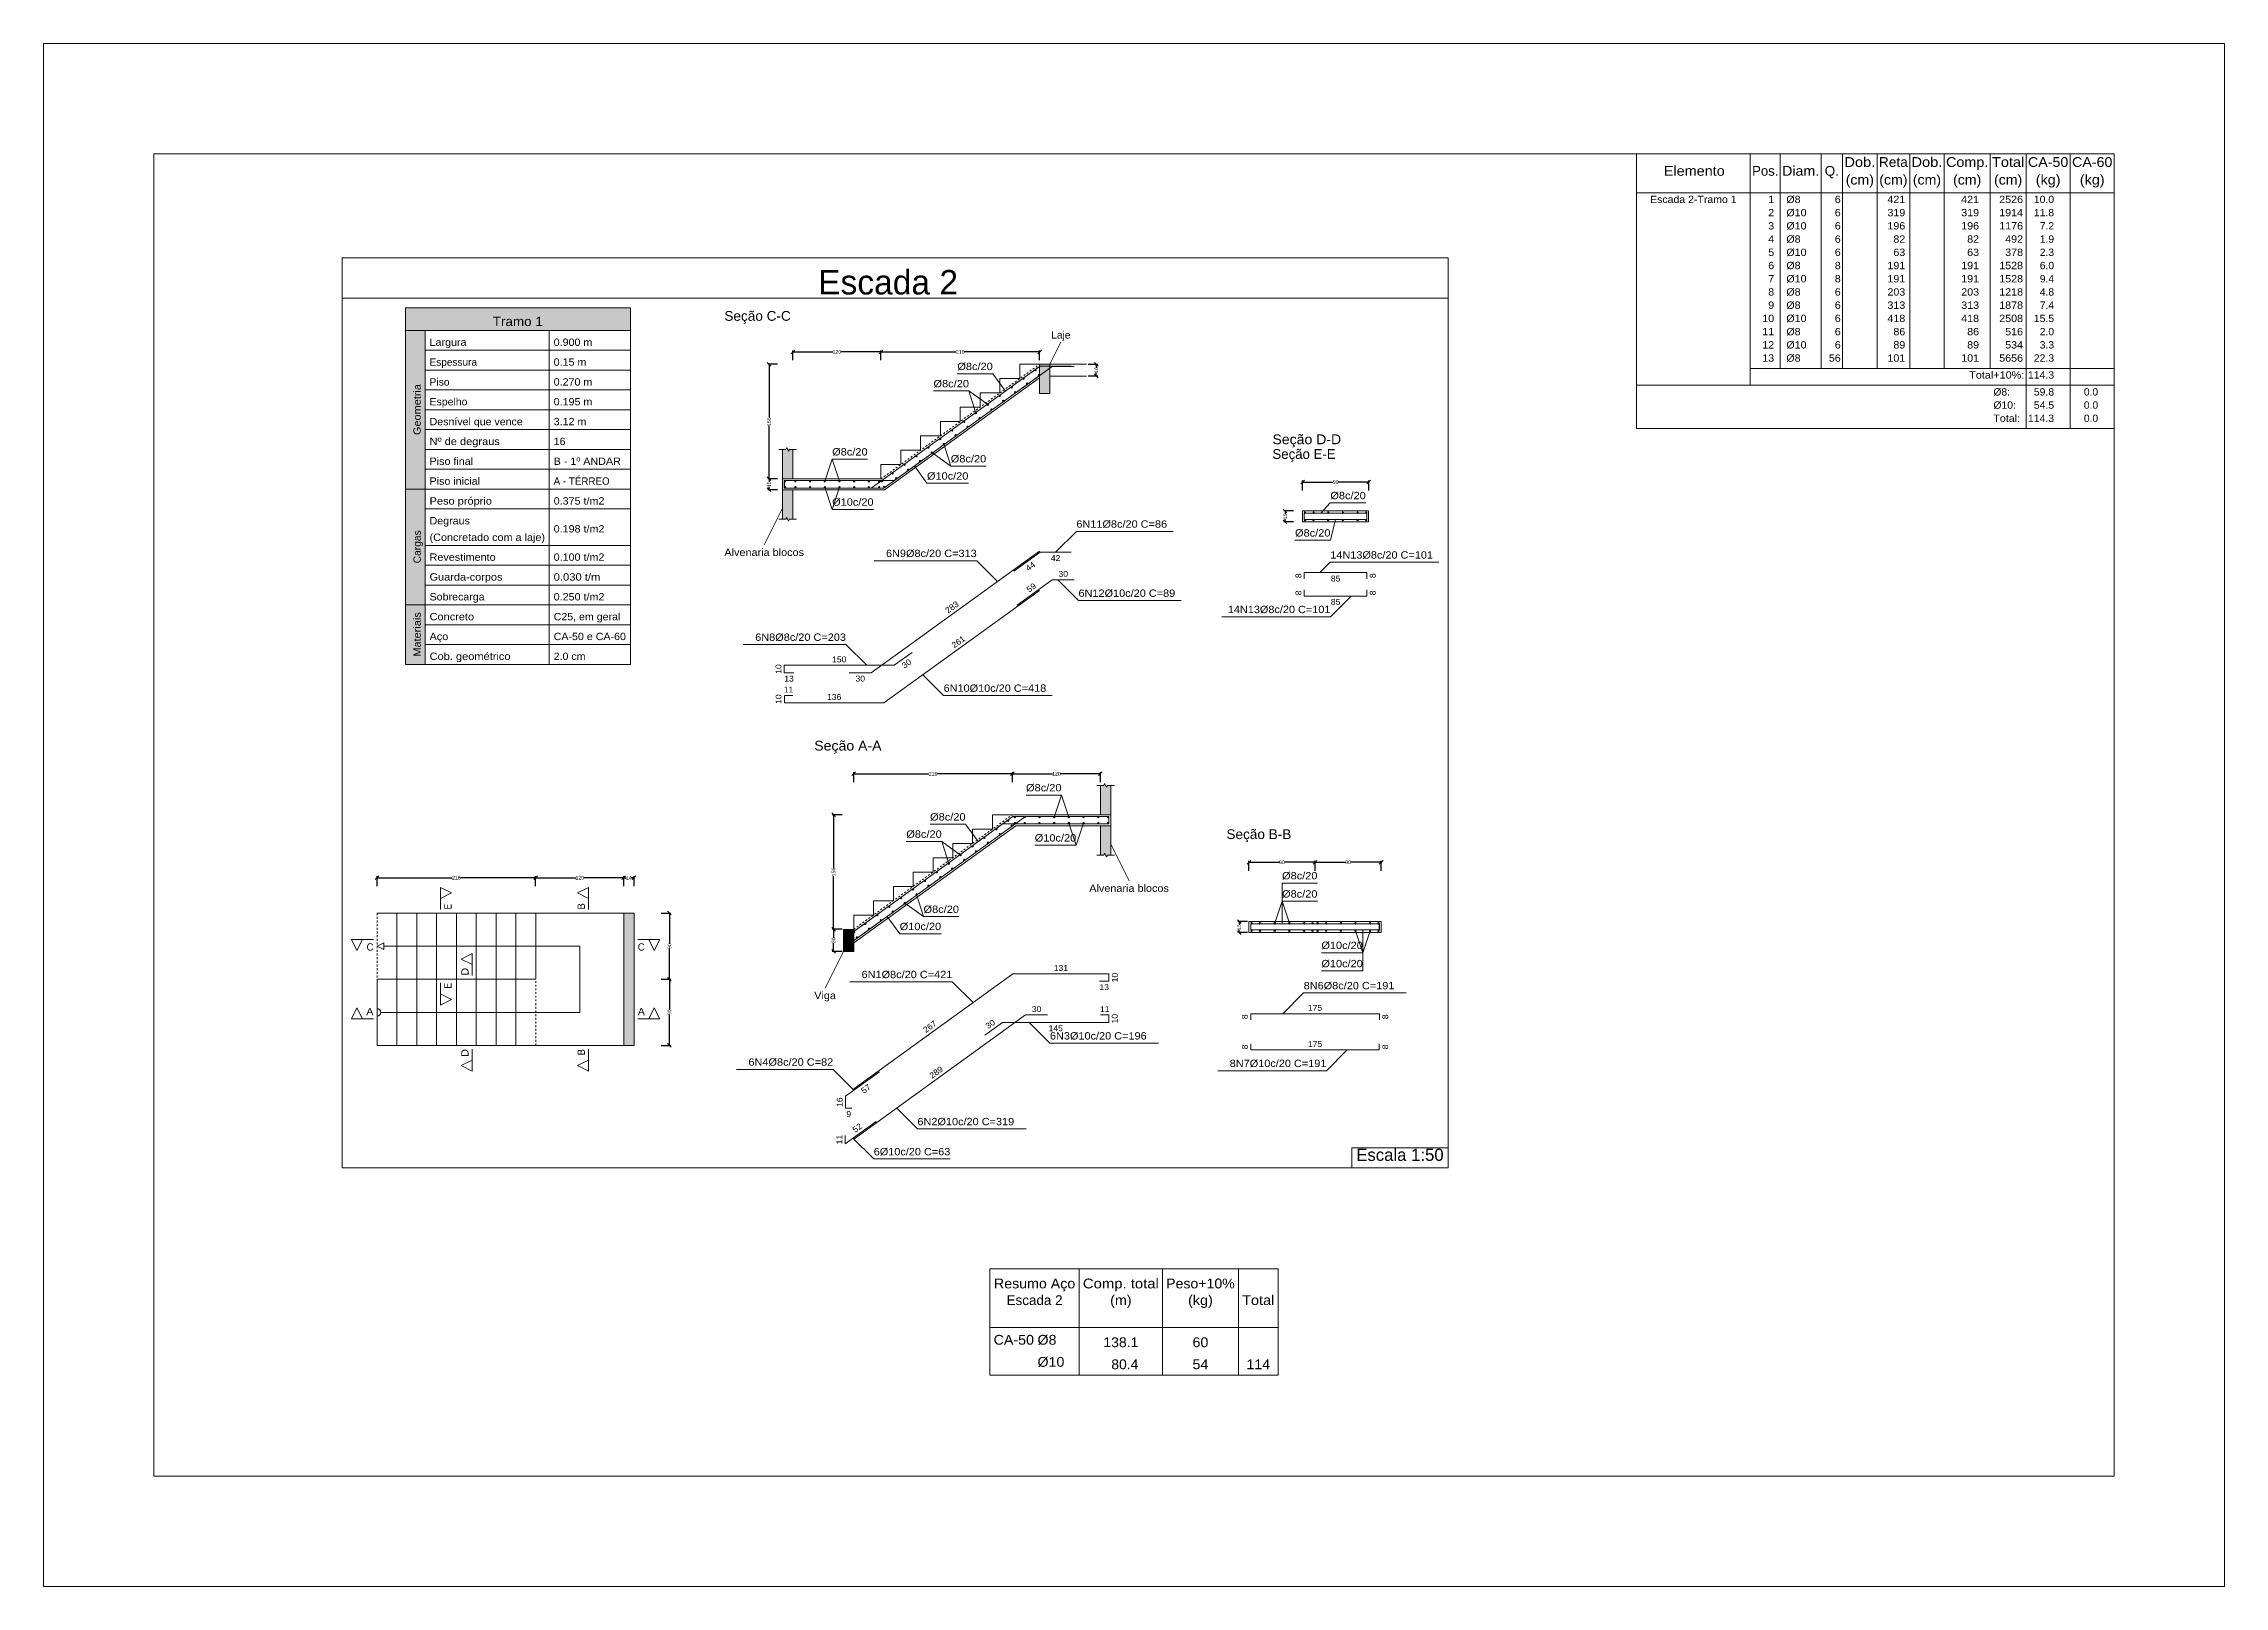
# Model space of a CAD drawing. Header units: millimetres. Extents: x 480 to 1230, y -15 to 251.
# Drawn here: x 1111.5 to 1230.3, y 28.1 to 112.1 of the extents above; entities that cross this region are included whole.
import ezdxf
from ezdxf.enums import TextEntityAlignment as Align

# ---------------------------------------------------------------- set-up
doc = ezdxf.new("R2010")
doc.units = ezdxf.units.MM
doc.linetypes.add('CYPE_PUNTO', pattern=[0.075, 0, -0.075])
for name, color, linetype, lineweight in [('ESC_BARRAS_ARMADURA_LONGITUDINAL', 4, 'Continuous', 15), ('ESC_BARRAS_ARMADURA_TRANSVERSAL', 4, 'Continuous', 15), ('ESC_CONTORNO_DA_ESCADA', 3, 'Continuous', 0), ('ESC_COTAS', 1, 'Continuous', 0), ('ESC_DEGRAU', 2, 'Continuous', 0), ('ESC_GEOMETRIA_APOIO', 2, 'Continuous', 0), ('ESC_LINHA_CENTRAL', 9, 'Continuous', 0), ('ESC_LINHA_DE_REFERENCIA_ARMADURA', 36, 'Continuous', 0), ('ESC_LINHAS_DA_TABELA', 6, 'Continuous', 0), ('ESC_QUADRO_DO_DETALHE', 7, 'Continuous', 9), ('ESC_SECOES', 4, 'Continuous', 0), ('ESC_TEXTO_APOIO', 3, 'Continuous', 0), ('ESC_TEXTO_ARMADURA_LONGITUDINAL', 3, 'Continuous', 9), ('ESC_TEXTO_ARMADURA_TRANSVERSAL', 3, 'Continuous', 9), ('ESC_TEXTOS_DA_TABELA', 2, 'Continuous', 0), ('ESC_TITULO_DO_QUADRO', 7, 'Continuous', 0), ('QUAD_BORDA', 1, 'Continuous', 20), ('QUAD_LIMITES', 2, 'Continuous', 0), ('TABELAS', 1, 'Continuous', 9), ('TEXTO_TABELAS', 1, 'Continuous', 0)]:
    doc.layers.add(name, color=color, linetype=linetype, lineweight=lineweight)
doc.styles.add('CYPETXT', font='arial.ttf', dxfattribs={"height": 0.2})
doc.styles.add('CYPETXT_0.3', font='arial.ttf', dxfattribs={"height": 0.2})
doc.dimstyles.new('cype_oblique', dxfattribs={"dimtxt": 0.18, "dimasz": 0.18, "dimexe": 0.075, "dimexo": 0.075, "dimgap": 0, "dimtad": 0, "dimdec": 4, "dimzin": 0, "dimdsep": 46, "dimtxsty": 'CYPETXT_0.3', "dimblk": 'OBLIQUE', "dimtsz": 0.1, "dimcen": 0.09, "dimadec": 0, "dimazin": 0, "dimtfac": 1, "dimtdec": 4, "dimtofl": 0, "dimtmove": 2, "dimatfit": 3, "dimfxl": 0, "dimtolj": 1, "dimtzin": 0, "dimarcsym": 0})

msp = doc.modelspace()

# ---------------------------------------------------------------- texts
at = {"layer": 'ESC_BARRAS_ARMADURA_LONGITUDINAL', "style": 'CYPETXT', "width": 1.042546}
for s, rotation, p, p2 in [('44', 35.8374955, (1165.11876, 83.30908), (1165.53902, 83.61259)), ('8', 90, (1179.99268, 82.95231), (1179.99268, 83.21151)), ('8', 90, (1184.04068, 82.95231), (1184.04068, 83.21151)), ('59', 35.8374955, (1165.16107, 82.15075), (1165.58133, 82.45427)), ('8', 90, (1179.99268, 82.01631), (1179.99268, 82.27551)), ('8', 90, (1184.04068, 82.01631), (1184.04068, 82.27551)), ('283', 35.8374955, (1160.73728, 81.01414), (1161.36767, 81.46941)), ('261', 35.8374955, (1161.08229, 79.12496), (1161.71268, 79.58024)), ('30', 35.8374955, (1158.3687, 78.01568), (1158.78895, 78.3192)), ('10', 90, (1151.66632, 77.74407), (1151.66632, 78.26247)), ('10', 90, (1151.67032, 76.10407), (1151.67032, 76.62247)), ('10', 90, (1169.99019, 60.94343), (1169.99019, 61.46183)), ('267', 35.8374955, (1159.53284, 58.1755), (1160.16322, 58.63077)), ('30', 35.8374955, (1162.92763, 58.38729), (1163.34789, 58.69081)), ('10', 90, (1169.98619, 58.70343), (1169.98619, 59.22183)), ('8', 90, (1177.07468, 58.93767), (1177.07468, 59.19687)), ('8', 90, (1184.72268, 58.93767), (1184.72268, 59.19687)), ('8', 90, (1177.07868, 57.29767), (1177.07868, 57.55687)), ('8', 90, (1184.71868, 57.29767), (1184.71868, 57.55687)), ('289', 35.8374955, (1159.87785, 55.68632), (1160.50823, 56.1416)), ('16', 90, (1155.00019, 54.15817), (1155.00019, 54.67657)), ('57', 35.8374955, (1156.15208, 54.86438), (1156.57234, 55.1679)), ('11', 90, (1154.98619, 52.11846), (1154.98619, 52.63686)), ('52', 35.8374955, (1155.68312, 52.7368), (1156.10338, 53.04032))]:
    msp.add_text(s, height=0.32, rotation=rotation, dxfattribs=at).set_placement(p, p2, align=Align.FIT)
for s, p, p2 in [('42', (1166.34401, 83.88527), (1166.86241, 83.88527)), ('30', (1166.76172, 83.02327), (1167.28012, 83.02327)), ('85', (1181.59748, 82.76991), (1182.11588, 82.76991)), ('85', (1181.59748, 81.49791), (1182.11588, 81.49791)), ('150', (1154.43005, 78.36527), (1155.20765, 78.36527)), ('13', (1151.82542, 77.32127), (1152.34382, 77.32127)), ('30', (1155.70278, 77.32127), (1156.22118, 77.32127)), ('11', (1151.79713, 76.72527), (1152.31553, 76.72527)), ('136', (1154.15236, 76.32127), (1154.92996, 76.32127)), ('131', (1166.50491, 61.56463), (1167.28251, 61.56463)), ('13', (1168.99269, 60.52063), (1169.51109, 60.52063)), ('30', (1165.30805, 59.32463), (1165.82645, 59.32463)), ('11', (1169.02098, 59.32463), (1169.53938, 59.32463)), ('175', (1180.34988, 59.39327), (1181.12748, 59.39327)), ('145', (1166.22322, 58.28063), (1167.00082, 58.28063)), ('175', (1180.34988, 57.42127), (1181.12748, 57.42127)), ('9', (1155.20559, 53.61463), (1155.46479, 53.61463))]:
    msp.add_text(s, height=0.32, dxfattribs=at).set_placement(p, p2, align=Align.FIT)
at = {"layer": 'ESC_SECOES', "style": 'CYPETXT'}
for s, height, width, p, p2 in [('Seção C-C', 0.533333, 0.99236, (1148.56132, 96.9633), (1152.17732, 96.9633)), ('Seção D-D', 0.533333, 1.027488, (1178.41732, 90.2433), (1182.16132, 90.2433)), ('Seção E-E', 0.533333, 0.965853, (1178.41732, 89.4433), (1181.85732, 89.4433)), ('Seção A-A', 0.533333, 1.028431, (1153.45819, 73.5633), (1157.12219, 73.5633)), ('Seção B-B', 0.533333, 0.992807, (1175.91068, 68.7433), (1179.44668, 68.7433)), ('C', 0.4, 0.921826, (1129.06932, 62.66863), (1129.44132, 62.66863)), ('C', 0.4, 0.921826, (1143.84132, 62.66863), (1144.21332, 62.66863)), ('A', 0.4, 1.044083, (1129.05132, 59.14863), (1129.44132, 59.14863)), ('A', 0.4, 1.044083, (1143.84132, 59.14863), (1144.23132, 59.14863))]:
    msp.add_text(s, height=height, dxfattribs=dict(at, width=width)).set_placement(p, p2, align=Align.FIT)
for s, width, p, p2 in [('E', 0.821003, (1133.69732, 64.90863), (1133.69732, 65.21463)), ('B', 0.917592, (1140.96132, 64.90863), (1140.96132, 65.25063)), ('E', 0.821003, (1133.69732, 60.60263), (1133.69732, 60.90863)), ('D', 1.040771, (1134.62532, 61.30863), (1134.62532, 61.72863)), ('D', 1.040771, (1134.62532, 56.88863), (1134.62532, 57.30863)), ('B', 0.917592, (1140.96132, 56.96663), (1140.96132, 57.30863))]:
    msp.add_text(s, height=0.4, rotation=90, dxfattribs=dict(at, width=width)).set_placement(p, p2, align=Align.FIT)
at = {"layer": 'ESC_TEXTO_APOIO', "style": 'CYPETXT'}
for s, width, p, p2 in [('Laje', 0.988187, (1166.36832, 95.99663), (1167.41232, 95.99663)), ('Alvenaria blocos', 1.058014, (1148.56132, 84.15663), (1152.89932, 84.15663)), ('Alvenaria blocos', 1.058014, (1168.43719, 65.86863), (1172.77519, 65.86863)), ('Viga', 1.051486, (1153.45819, 60.02863), (1154.63419, 60.02863))]:
    msp.add_text(s, height=0.4, dxfattribs=dict(at, width=width)).set_placement(p, p2, align=Align.FIT)
at = {"layer": 'ESC_TEXTO_ARMADURA_LONGITUDINAL', "style": 'CYPETXT'}
for s, width, p, p2 in [('%%c8c/20', 1.072358, (1161.25097, 94.27923), (1163.18297, 94.27923)), ('%%c10c/20', 1.067972, (1159.59652, 88.31407), (1161.85252, 88.31407)), ('%%c8c/20', 1.072358, (1181.57036, 87.24863), (1183.50236, 87.24863)), ('6N11%%c8c/20 C=86', 1.064553, (1167.73457, 85.69663), (1172.67857, 85.69663)), ('%%c8c/20', 1.072358, (1179.64532, 85.21559), (1181.57732, 85.21559)), ('6N9%%c8c/20 C=313', 1.064553, (1157.36288, 84.09882), (1162.30688, 84.09882)), ('14N13%%c8c/20 C=101', 1.061956, (1181.57036, 84.01559), (1187.16236, 84.01559)), ('6N12%%c10c/20 C=89', 1.063173, (1167.85228, 81.93191), (1173.12028, 81.93191)), ('14N13%%c8c/20 C=101', 1.061956, (1175.98532, 81.04655), (1181.57732, 81.04655)), ('6N8%%c8c/20 C=203', 1.064553, (1150.23976, 79.53663), (1155.18376, 79.53663)), ('6N10%%c10c/20 C=418', 1.061956, (1160.50294, 76.76072), (1166.09494, 76.76072)), ('%%c8c/20', 1.072358, (1159.76683, 69.75123), (1161.69883, 69.75123)), ('%%c8c/20', 1.072358, (1178.93868, 66.54863), (1180.87068, 66.54863)), ('%%c10c/20', 1.067972, (1158.11239, 63.78607), (1160.36839, 63.78607)), ('%%c10c/20', 1.067972, (1181.08268, 61.76463), (1183.33868, 61.76463)), ('6N1%%c8c/20 C=421', 1.064553, (1156.03411, 61.17039), (1160.97811, 61.17039)), ('8N6%%c8c/20 C=191', 1.064553, (1180.11804, 60.56463), (1185.06204, 60.56463)), ('6N3%%c10c/20 C=196', 1.063173, (1166.29629, 57.82927), (1171.56429, 57.82927)), ('6N4%%c8c/20 C=82', 1.066131, (1149.86932, 56.40404), (1154.48932, 56.40404)), ('8N7%%c10c/20 C=191', 1.063173, (1176.08932, 56.32991), (1181.35732, 56.32991)), ('6N2%%c10c/20 C=319', 1.063173, (1159.07781, 53.1627), (1164.34581, 53.1627)), ('6%%c10c/20 C=63', 1.061102, (1156.69792, 51.52389), (1160.86792, 51.52389))]:
    msp.add_text(s, height=0.4, dxfattribs=dict(at, width=width)).set_placement(p, p2, align=Align.FIT)
at = {"layer": 'ESC_TEXTO_ARMADURA_TRANSVERSAL', "style": 'CYPETXT'}
for s, width, p, p2 in [('%%c8c/20', 1.072358, (1159.95388, 93.34244), (1161.88588, 93.34244)), ('%%c8c/20', 1.072358, (1154.43102, 89.62863), (1156.36302, 89.62863)), ('%%c8c/20', 1.072358, (1160.89361, 89.25085), (1162.82561, 89.25085)), ('%%c10c/20', 1.067972, (1154.43102, 86.89663), (1156.68702, 86.89663)), ('%%c8c/20', 1.072358, (1164.99419, 71.34063), (1166.92619, 71.34063)), ('%%c8c/20', 1.072358, (1158.46975, 68.81444), (1160.40175, 68.81444)), ('%%c10c/20', 1.067972, (1165.47019, 68.60863), (1167.72619, 68.60863)), ('%%c8c/20', 1.072358, (1178.93868, 65.55863), (1180.87068, 65.55863)), ('%%c8c/20', 1.072358, (1159.40948, 64.72285), (1161.34148, 64.72285)), ('%%c10c/20', 1.067972, (1181.08268, 62.75463), (1183.33868, 62.75463))]:
    msp.add_text(s, height=0.4, dxfattribs=dict(at, width=width)).set_placement(p, p2, align=Align.FIT)
at = {"layer": 'ESC_TEXTOS_DA_TABELA', "style": 'CYPETXT'}
for s, height, width, p, p2 in [('Tramo 1', 0.506667, 1.03594, (1135.94132, 96.67663), (1138.67132, 96.67663)), ('Largura', 0.4, 1.043583, (1132.50132, 95.59663), (1134.51132, 95.59663)), ('0.900 m', 0.4, 1.043039, (1139.26132, 95.59663), (1141.36732, 95.59663)), ('Espessura', 0.4, 0.979505, (1132.50132, 94.51663), (1135.08732, 94.51663)), ('Piso', 0.4, 0.999044, (1132.50132, 93.43663), (1133.58732, 93.43663)), ('0.15 m', 0.4, 1.043129, (1139.26132, 94.51663), (1141.04332, 94.51663)), ('Espelho', 0.4, 1.0221, (1132.50132, 92.35663), (1134.56532, 92.35663)), ('0.270 m', 0.4, 1.043039, (1139.26132, 93.43663), (1141.36732, 93.43663)), ('0.195 m', 0.4, 1.043039, (1139.26132, 92.35663), (1141.36732, 92.35663)), ('Desnível que vence', 0.4, 1.034219, (1132.50132, 91.27663), (1137.57732, 91.27663)), ('3.12 m', 0.4, 1.043129, (1139.26132, 91.27663), (1141.04332, 91.27663)), ('Nº de degraus', 0.4, 1.075561, (1132.50132, 90.19663), (1136.32932, 90.19663)), ('16', 0.4, 1.042546, (1139.26132, 90.19663), (1139.90932, 90.19663)), ('Piso final', 0.4, 1.045253, (1132.50132, 89.11663), (1134.87132, 89.11663)), ('B - 1º ANDAR', 0.4, 1.047061, (1139.26132, 89.11663), (1142.92132, 89.11663)), ('Piso inicial', 0.4, 1.040974, (1132.50132, 88.03663), (1135.24932, 88.03663)), ('A - TÉRREO', 0.4, 0.95315, (1139.26132, 88.03663), (1142.30932, 88.03663)), ('Peso próprio', 0.4, 1.071852, (1132.50132, 86.95663), (1135.89732, 86.95663)), ('0.375 t/m2', 0.4, 1.047576, (1139.26132, 86.95663), (1142.02732, 86.95663)), ('Degraus', 0.4, 1.039703, (1132.50132, 85.87663), (1134.69732, 85.87663)), ('0.198 t/m2', 0.4, 1.047576, (1139.26132, 85.43663), (1142.02732, 85.43663)), ('(Concretado com a laje)', 0.4, 1.054474, (1132.50132, 84.97663), (1138.78932, 84.97663)), ('Guarda-corpos', 0.4, 1.065694, (1132.50132, 82.81663), (1136.47332, 82.81663)), ('Revestimento', 0.4, 1.05375, (1132.50132, 83.89663), (1136.10132, 83.89663)), ('0.100 t/m2', 0.4, 1.047576, (1139.26132, 83.89663), (1142.02732, 83.89663)), ('0.030 t/m', 0.4, 1.092031, (1139.26132, 82.81663), (1141.80532, 82.81663)), ('Sobrecarga', 0.4, 1.03844, (1132.50132, 81.73663), (1135.50132, 81.73663)), ('0.250 t/m2', 0.4, 1.047576, (1139.26132, 81.73663), (1142.02732, 81.73663)), ('Concreto', 0.4, 1.069069, (1132.50132, 80.65663), (1134.92532, 80.65663)), ('C25, em geral', 0.4, 1.03428, (1139.26132, 80.65663), (1142.89132, 80.65663)), ('Aço', 0.4, 1.059309, (1132.50132, 79.57663), (1133.52132, 79.57663)), ('CA-50 e CA-60', 0.4, 1.038773, (1139.26132, 79.57663), (1143.19732, 79.57663)), ('Cob. geométrico', 0.4, 1.075646, (1132.50132, 78.49663), (1136.91132, 78.49663)), ('2.0 cm', 0.4, 1.034024, (1139.26132, 78.49663), (1140.99532, 78.49663))]:
    msp.add_text(s, height=height, dxfattribs=dict(at, width=width)).set_placement(p, p2, align=Align.FIT)
for s, width, p, p2 in [('Geometria', 1.062586, (1132.02132, 90.74463), (1132.02132, 93.51663)), ('Cargas', 0.999243, (1132.02132, 83.75663), (1132.02132, 85.55663)), ('Materiais', 1.066679, (1132.02132, 78.67863), (1132.02132, 81.09663))]:
    msp.add_text(s, height=0.4, rotation=90, dxfattribs=dict(at, width=width)).set_placement(p, p2, align=Align.FIT)
at = {"layer": 'ESC_TITULO_DO_QUADRO', "style": 'CYPETXT'}
for s, height, width, p, p2 in [('Escada 2', 1.333333, 0.981168, (1153.67032, 98.39663), (1161.29032, 98.39663)), ('Escala 1:50', 0.6666667, 0.978064, (1182.98332, 51.21997), (1187.74332, 51.21997))]:
    msp.add_text(s, height=height, dxfattribs=dict(at, width=width)).set_placement(p, p2, align=Align.FIT)
at = {"layer": 'TEXTO_TABELAS', "style": 'CYPETXT'}
for s, height, width, p, p2 in [('Dob.', 0.533333, 1.067476, (1209.57532, 105.3409), (1211.25532, 105.3409)), ('Reta', 0.533333, 1.001394, (1211.45532, 105.3409), (1213.03132, 105.3409)), ('Dob.', 0.533333, 1.067476, (1213.23132, 105.3409), (1214.91132, 105.3409)), ('Comp.', 0.533333, 1.04992, (1215.11132, 105.3409), (1217.41532, 105.3409)), ('Total', 0.533333, 1.062552, (1217.61532, 105.3409), (1219.37532, 105.3409)), ('CA-50', 0.533333, 1.041731, (1219.57532, 105.3409), (1221.77532, 105.3409)), ('CA-60', 0.533333, 1.041731, (1221.97532, 105.3409), (1224.17532, 105.3409)), ('Elemento', 0.533333, 1.054768, (1199.73732, 104.8609), (1203.05732, 104.8609)), ('Pos.', 0.533333, 0.96052, (1204.54732, 104.8609), (1205.97932, 104.8609)), ('Diam.', 0.533333, 1.04029, (1206.17932, 104.8609), (1208.20332, 104.8609)), ('Q.', 0.533333, 0.9866, (1208.50132, 104.8609), (1209.27732, 104.8609)), ('(cm)', 0.533333, 1.031285, (1209.64732, 104.3809), (1211.18332, 104.3809)), ('(cm)', 0.533333, 1.031285, (1211.47532, 104.3809), (1213.01132, 104.3809)), ('(cm)', 0.533333, 1.031285, (1213.30332, 104.3809), (1214.83932, 104.3809)), ('(cm)', 0.533333, 1.031285, (1215.49532, 104.3809), (1217.03132, 104.3809)), ('(cm)', 0.533333, 1.031285, (1217.72732, 104.3809), (1219.26332, 104.3809)), ('(kg)', 0.533333, 1.053675, (1219.99932, 104.3809), (1221.35132, 104.3809)), ('(kg)', 0.533333, 1.053675, (1222.39932, 104.3809), (1223.75132, 104.3809)), ('Escada 2-Tramo 1', 0.4, 1.024703, (1198.99232, 103.37423), (1203.70232, 103.37423)), ('1', 0.4, 1.042546, (1205.42532, 103.37423), (1205.74932, 103.37423)), ('%%c8', 0.4, 1.038327, (1206.41432, 103.37423), (1207.18832, 103.37423)), ('6', 0.4, 1.042546, (1209.05132, 103.37423), (1209.37532, 103.37423)), ('421', 0.4, 1.042546, (1211.91932, 103.37423), (1212.89132, 103.37423)), ('421', 0.4, 1.042546, (1215.93932, 103.37423), (1216.91132, 103.37423)), ('2526', 0.4, 1.042546, (1218.00932, 103.37423), (1219.30532, 103.37423)), ('10.0', 0.4, 1.015093, (1219.89532, 103.37423), (1220.99932, 103.37423)), ('3', 0.4, 1.042546, (1205.42532, 101.93423), (1205.74932, 101.93423)), ('2', 0.4, 1.042546, (1205.42532, 102.65423), (1205.74932, 102.65423)), ('%%c10', 0.4, 1.039569, (1206.41432, 102.65423), (1207.51232, 102.65423)), ('%%c10', 0.4, 1.039569, (1206.41432, 101.93423), (1207.51232, 101.93423)), ('6', 0.4, 1.042546, (1209.05132, 102.65423), (1209.37532, 102.65423)), ('6', 0.4, 1.042546, (1209.05132, 101.93423), (1209.37532, 101.93423)), ('319', 0.4, 1.042546, (1211.91932, 102.65423), (1212.89132, 102.65423)), ('196', 0.4, 1.042546, (1211.91932, 101.93423), (1212.89132, 101.93423)), ('319', 0.4, 1.042546, (1215.93932, 102.65423), (1216.91132, 102.65423)), ('196', 0.4, 1.042546, (1215.93932, 101.93423), (1216.91132, 101.93423)), ('1914', 0.4, 1.042546, (1218.00932, 102.65423), (1219.30532, 102.65423)), ('1176', 0.4, 1.042546, (1218.00932, 101.93423), (1219.30532, 101.93423)), ('11.8', 0.4, 1.015093, (1219.89532, 102.65423), (1220.99932, 102.65423)), ('7.2', 0.4, 1.00411, (1220.21932, 101.93423), (1220.99932, 101.93423)), ('4', 0.4, 1.042546, (1205.42532, 101.21423), (1205.74932, 101.21423)), ('%%c8', 0.4, 1.038327, (1206.41432, 101.21423), (1207.18832, 101.21423)), ('6', 0.4, 1.042546, (1209.05132, 101.21423), (1209.37532, 101.21423)), ('82', 0.4, 1.042546, (1212.24332, 101.21423), (1212.89132, 101.21423)), ('82', 0.4, 1.042546, (1216.26332, 101.21423), (1216.91132, 101.21423)), ('492', 0.4, 1.042546, (1218.33332, 101.21423), (1219.30532, 101.21423)), ('1.9', 0.4, 1.00411, (1220.21932, 101.21423), (1220.99932, 101.21423)), ('5', 0.4, 1.042546, (1205.42532, 100.49423), (1205.74932, 100.49423)), ('6', 0.4, 1.042546, (1205.42532, 99.77423), (1205.74932, 99.77423)), ('%%c8', 0.4, 1.038327, (1206.41432, 99.77423), (1207.18832, 99.77423)), ('%%c10', 0.4, 1.039569, (1206.41432, 100.49423), (1207.51232, 100.49423)), ('8', 0.4, 1.042546, (1209.05132, 99.77423), (1209.37532, 99.77423)), ('6', 0.4, 1.042546, (1209.05132, 100.49423), (1209.37532, 100.49423)), ('191', 0.4, 1.042546, (1211.91932, 99.77423), (1212.89132, 99.77423)), ('63', 0.4, 1.042546, (1212.24332, 100.49423), (1212.89132, 100.49423)), ('191', 0.4, 1.042546, (1215.93932, 99.77423), (1216.91132, 99.77423)), ('63', 0.4, 1.042546, (1216.26332, 100.49423), (1216.91132, 100.49423)), ('1528', 0.4, 1.042546, (1218.00932, 99.77423), (1219.30532, 99.77423)), ('378', 0.4, 1.042546, (1218.33332, 100.49423), (1219.30532, 100.49423)), ('2.3', 0.4, 1.00411, (1220.21932, 100.49423), (1220.99932, 100.49423)), ('6.0', 0.4, 1.00411, (1220.21932, 99.77423), (1220.99932, 99.77423)), ('8', 0.4, 1.042546, (1205.42532, 98.33423), (1205.74932, 98.33423)), ('7', 0.4, 1.042546, (1205.42532, 99.05423), (1205.74932, 99.05423)), ('%%c8', 0.4, 1.038327, (1206.41432, 98.33423), (1207.18832, 98.33423)), ('%%c10', 0.4, 1.039569, (1206.41432, 99.05423), (1207.51232, 99.05423)), ('8', 0.4, 1.042546, (1209.05132, 99.05423), (1209.37532, 99.05423)), ('6', 0.4, 1.042546, (1209.05132, 98.33423), (1209.37532, 98.33423)), ('203', 0.4, 1.042546, (1211.91932, 98.33423), (1212.89132, 98.33423)), ('191', 0.4, 1.042546, (1211.91932, 99.05423), (1212.89132, 99.05423)), ('203', 0.4, 1.042546, (1215.93932, 98.33423), (1216.91132, 98.33423)), ('191', 0.4, 1.042546, (1215.93932, 99.05423), (1216.91132, 99.05423)), ('1528', 0.4, 1.042546, (1218.00932, 99.05423), (1219.30532, 99.05423)), ('1218', 0.4, 1.042546, (1218.00932, 98.33423), (1219.30532, 98.33423)), ('4.8', 0.4, 1.00411, (1220.21932, 98.33423), (1220.99932, 98.33423)), ('9.4', 0.4, 1.00411, (1220.21932, 99.05423), (1220.99932, 99.05423)), ('9', 0.4, 1.042546, (1205.42532, 97.61423), (1205.74932, 97.61423)), ('%%c8', 0.4, 1.038327, (1206.41432, 97.61423), (1207.18832, 97.61423)), ('6', 0.4, 1.042546, (1209.05132, 97.61423), (1209.37532, 97.61423)), ('313', 0.4, 1.042546, (1211.91932, 97.61423), (1212.89132, 97.61423)), ('313', 0.4, 1.042546, (1215.93932, 97.61423), (1216.91132, 97.61423)), ('1878', 0.4, 1.042546, (1218.00932, 97.61423), (1219.30532, 97.61423)), ('7.4', 0.4, 1.00411, (1220.21932, 97.61423), (1220.99932, 97.61423)), ('10', 0.4, 1.042546, (1205.10132, 96.89423), (1205.74932, 96.89423)), ('11', 0.4, 1.042546, (1205.10132, 96.17423), (1205.74932, 96.17423)), ('%%c8', 0.4, 1.038327, (1206.41432, 96.17423), (1207.18832, 96.17423)), ('%%c10', 0.4, 1.039569, (1206.41432, 96.89423), (1207.51232, 96.89423)), ('6', 0.4, 1.042546, (1209.05132, 96.89423), (1209.37532, 96.89423)), ('6', 0.4, 1.042546, (1209.05132, 96.17423), (1209.37532, 96.17423)), ('418', 0.4, 1.042546, (1211.91932, 96.89423), (1212.89132, 96.89423)), ('86', 0.4, 1.042546, (1212.24332, 96.17423), (1212.89132, 96.17423)), ('418', 0.4, 1.042546, (1215.93932, 96.89423), (1216.91132, 96.89423)), ('86', 0.4, 1.042546, (1216.26332, 96.17423), (1216.91132, 96.17423)), ('2508', 0.4, 1.042546, (1218.00932, 96.89423), (1219.30532, 96.89423)), ('516', 0.4, 1.042546, (1218.33332, 96.17423), (1219.30532, 96.17423)), ('15.5', 0.4, 1.015093, (1219.89532, 96.89423), (1220.99932, 96.89423)), ('2.0', 0.4, 1.00411, (1220.21932, 96.17423), (1220.99932, 96.17423)), ('12', 0.4, 1.042546, (1205.10132, 95.45423), (1205.74932, 95.45423)), ('13', 0.4, 1.042546, (1205.10132, 94.73423), (1205.74932, 94.73423)), ('%%c8', 0.4, 1.038327, (1206.41432, 94.73423), (1207.18832, 94.73423)), ('%%c10', 0.4, 1.039569, (1206.41432, 95.45423), (1207.51232, 95.45423)), ('56', 0.4, 1.042546, (1208.72732, 94.73423), (1209.37532, 94.73423)), ('6', 0.4, 1.042546, (1209.05132, 95.45423), (1209.37532, 95.45423)), ('101', 0.4, 1.042546, (1211.91932, 94.73423), (1212.89132, 94.73423)), ('89', 0.4, 1.042546, (1212.24332, 95.45423), (1212.89132, 95.45423)), ('101', 0.4, 1.042546, (1215.93932, 94.73423), (1216.91132, 94.73423)), ('89', 0.4, 1.042546, (1216.26332, 95.45423), (1216.91132, 95.45423)), ('5656', 0.4, 1.042546, (1218.00932, 94.73423), (1219.30532, 94.73423)), ('534', 0.4, 1.042546, (1218.33332, 95.45423), (1219.30532, 95.45423)), ('22.3', 0.4, 1.015093, (1219.89532, 94.73423), (1220.99932, 94.73423)), ('3.3', 0.4, 1.00411, (1220.21932, 95.45423), (1220.99932, 95.45423)), ('Total+10%:', 0.4, 1.055486, (1216.37532, 93.81423), (1219.37532, 93.81423)), ('114.3', 0.4, 1.021194, (1219.57132, 93.81423), (1220.99932, 93.81423)), ('%%c8:', 0.4, 1.005904, (1217.68932, 92.89423), (1218.59532, 92.89423)), ('59.8', 0.4, 1.015093, (1219.89532, 92.89423), (1220.99932, 92.89423)), ('0.0', 0.4, 1.00411, (1222.61932, 92.89423), (1223.39932, 92.89423)), ('Total:', 0.4, 1.038965, (1217.68932, 91.45423), (1219.14132, 91.45423)), ('%%c10:', 0.4, 1.015304, (1217.68932, 92.17423), (1218.91932, 92.17423)), ('114.3', 0.4, 1.021194, (1219.57132, 91.45423), (1220.99932, 91.45423)), ('54.5', 0.4, 1.015093, (1219.89532, 92.17423), (1220.99932, 92.17423)), ('0.0', 0.4, 1.00411, (1222.61932, 92.17423), (1223.39932, 92.17423)), ('0.0', 0.4, 1.00411, (1222.61932, 91.45423), (1223.39932, 91.45423)), ('Resumo Aço', 0.533333, 1.037229, (1163.24732, 44.27877), (1167.67132, 44.27877)), ('Comp. total', 0.5333333, 1.085641, (1168.09132, 44.27877), (1172.22732, 44.27877)), ('Peso+10%', 0.533333, 1.030747, (1172.62732, 44.27877), (1176.36332, 44.27877)), ('Escada 2', 0.533333, 0.981168, (1163.93532, 43.3721), (1166.98332, 43.3721)), ('(m)', 0.533333, 1.045779, (1169.57532, 43.3721), (1170.74332, 43.3721)), ('(kg)', 0.533333, 1.053675, (1173.81932, 43.3721), (1175.17132, 43.3721)), ('Total', 0.533333, 1.062552, (1176.76332, 43.3721), (1178.52332, 43.3721)), ('CA-50', 0.533333, 1.041731, (1163.22732, 41.2121), (1165.42732, 41.2121)), ('%%c8', 0.533333, 1.038327, (1165.61932, 41.2121), (1166.65132, 41.2121)), ('138.1', 0.533333, 1.021194, (1169.20732, 41.07877), (1171.11132, 41.07877)), ('60', 0.533333, 1.042546, (1174.06332, 41.07877), (1174.92732, 41.07877)), ('%%c10', 0.533333, 1.039569, (1165.61932, 40.0121), (1167.08332, 40.0121)), ('80.4', 0.533333, 1.015093, (1169.63932, 39.87877), (1171.11132, 39.87877)), ('54', 0.533333, 1.042546, (1174.06332, 39.87877), (1174.92732, 39.87877)), ('114', 0.533333, 1.042546, (1176.99532, 39.87877), (1178.29132, 39.87877))]:
    msp.add_text(s, height=height, dxfattribs=dict(at, width=width)).set_placement(p, p2, align=Align.FIT)

# ---------------------------------------------------------------- blocks, each defined once
blk = doc.blocks.new('*D583')
at = {"layer": 'Defpoints', "color": 0}
for p in [(1168.29, 94.6), (1168.29, 93.96), (1168.82, 93.96)]:
    blk.add_point(p, dxfattribs=at)
at = {"layer": 'ESC_COTAS', "color": 0, "lineweight": -2}
for p, q in [((1168.37, 94.6), (1168.9, 94.6)), ((1168.37, 93.96), (1168.9, 93.96)), ((1168.92, 94.5), (1168.72, 94.7)), ((1168.92, 93.86), (1168.72, 94.06)), ((1168.82, 94.6), (1168.82, 94.41)), ((1168.82, 93.96), (1168.82, 94.14))]:
    blk.add_line(p, q, dxfattribs=at)
at = {"layer": 'ESC_COTAS', "color": 0, "insert": (1168.82, 94.28), "char_height": 0.2, "attachment_point": 5, "rotation": 90, "style": 'CYPETXT_0.3'}
blk.add_mtext('\\A1;16', dxfattribs=at)
blk = doc.blocks.new('_OBLIQUE')
at = {"color": 0, "linetype": 'ByBlock'}
blk.add_line((-0.5, -0.5), (0.5, 0.5), dxfattribs=at)
blk = doc.blocks.new('*D568')
at = {"layer": 'Defpoints', "color": 0}
for p in [(1157.09, 95.27), (1152.29, 94.74), (1157.09, 94.74)]:
    blk.add_point(p, dxfattribs=at)
at = {"layer": 'ESC_COTAS', "color": 0, "lineweight": -2}
for p, q in [((1152.19, 95.17), (1152.39, 95.37)), ((1152.29, 94.82), (1152.29, 95.35)), ((1152.29, 95.27), (1154.48, 95.27)), ((1157.09, 95.27), (1154.9, 95.27)), ((1156.99, 95.17), (1157.19, 95.37)), ((1157.09, 94.82), (1157.09, 95.35))]:
    blk.add_line(p, q, dxfattribs=at)
at = {"layer": 'ESC_COTAS', "color": 0, "insert": (1154.69, 95.27), "char_height": 0.2, "attachment_point": 5, "style": 'CYPETXT_0.3'}
blk.add_mtext('\\A1;120', dxfattribs=at)
blk = doc.blocks.new('*D569')
at = {"layer": 'Defpoints', "color": 0}
for p in [(1165.73, 95.27), (1157.09, 94.74), (1165.73, 94.74)]:
    blk.add_point(p, dxfattribs=at)
at = {"layer": 'ESC_COTAS', "color": 0, "lineweight": -2}
for p, q in [((1156.99, 95.17), (1157.19, 95.37)), ((1157.09, 94.82), (1157.09, 95.35)), ((1157.09, 95.27), (1161.19, 95.27)), ((1165.73, 95.27), (1161.63, 95.27)), ((1165.63, 95.17), (1165.83, 95.37)), ((1165.73, 94.82), (1165.73, 95.35))]:
    blk.add_line(p, q, dxfattribs=at)
at = {"layer": 'ESC_COTAS', "color": 0, "insert": (1161.41, 95.27), "char_height": 0.2, "attachment_point": 5, "style": 'CYPETXT_0.3'}
blk.add_mtext('\\A1;216', dxfattribs=at)
blk = doc.blocks.new('*D570')
at = {"layer": 'Defpoints', "color": 0}
for p in [(1151, 88.36), (1151.53, 88.36), (1151.53, 87.76)]:
    blk.add_point(p, dxfattribs=at)
at = {"layer": 'ESC_COTAS', "color": 0, "lineweight": -2}
for p, q in [((1151.1, 88.26), (1150.9, 88.46)), ((1151.46, 88.36), (1150.92, 88.36)), ((1151, 88.36), (1151, 88.19)), ((1151, 87.76), (1151, 87.92)), ((1151.1, 87.66), (1150.9, 87.86)), ((1151.46, 87.76), (1150.92, 87.76))]:
    blk.add_line(p, q, dxfattribs=at)
at = {"layer": 'ESC_COTAS', "color": 0, "insert": (1151, 88.06), "char_height": 0.2, "attachment_point": 5, "rotation": 90, "style": 'CYPETXT_0.3'}
blk.add_mtext('\\A1;15', dxfattribs=at)
blk = doc.blocks.new('*D571')
at = {"layer": 'Defpoints', "color": 0}
for p in [(1151, 94.6), (1151.53, 94.6), (1151.53, 88.36)]:
    blk.add_point(p, dxfattribs=at)
at = {"layer": 'ESC_COTAS', "color": 0, "lineweight": -2}
for p, q in [((1151.1, 94.5), (1150.9, 94.7)), ((1151.46, 94.6), (1150.92, 94.6)), ((1151, 94.6), (1151, 91.69)), ((1151, 88.36), (1151, 91.27)), ((1151.1, 88.26), (1150.9, 88.46)), ((1151.46, 88.36), (1150.92, 88.36))]:
    blk.add_line(p, q, dxfattribs=at)
at = {"layer": 'ESC_COTAS', "color": 0, "insert": (1151, 91.48), "char_height": 0.2, "attachment_point": 5, "rotation": 90, "style": 'CYPETXT_0.3'}
blk.add_mtext('\\A1;156', dxfattribs=at)
blk = doc.blocks.new('*D581')
at = {"layer": 'Defpoints', "color": 0}
for p in [(1183.66, 88.18), (1180.06, 87.65), (1183.66, 87.65)]:
    blk.add_point(p, dxfattribs=at)
at = {"layer": 'ESC_COTAS', "color": 0, "lineweight": -2}
for p, q in [((1179.96, 88.08), (1180.16, 88.28)), ((1180.06, 87.72), (1180.06, 88.26)), ((1180.06, 88.18), (1181.71, 88.18)), ((1183.66, 88.18), (1182, 88.18)), ((1183.56, 88.08), (1183.76, 88.28)), ((1183.66, 87.72), (1183.66, 88.26))]:
    blk.add_line(p, q, dxfattribs=at)
at = {"layer": 'ESC_COTAS', "color": 0, "insert": (1181.86, 88.18), "char_height": 0.2, "attachment_point": 5, "style": 'CYPETXT_0.3'}
blk.add_mtext('\\A1;90', dxfattribs=at)
blk = doc.blocks.new('*D582')
at = {"layer": 'Defpoints', "color": 0}
for p in [(1179.11, 86.61), (1179.65, 86.61), (1179.65, 86.01)]:
    blk.add_point(p, dxfattribs=at)
at = {"layer": 'ESC_COTAS', "color": 0, "lineweight": -2}
for p, q in [((1179.21, 86.51), (1179.01, 86.71)), ((1179.21, 85.91), (1179.01, 86.11)), ((1179.57, 86.61), (1179.04, 86.61)), ((1179.57, 86.01), (1179.04, 86.01)), ((1179.11, 86.61), (1179.11, 86.45)), ((1179.11, 86.01), (1179.11, 86.18))]:
    blk.add_line(p, q, dxfattribs=at)
at = {"layer": 'ESC_COTAS', "color": 0, "insert": (1179.11, 86.31), "char_height": 0.2, "attachment_point": 5, "rotation": 90, "style": 'CYPETXT_0.3'}
blk.add_mtext('\\A1;15', dxfattribs=at)
blk = doc.blocks.new('*D577')
at = {"layer": 'Defpoints', "color": 0}
for p in [(1155.61, 71.77), (1164.25, 72.3), (1164.25, 71.77)]:
    blk.add_point(p, dxfattribs=at)
at = {"layer": 'ESC_COTAS', "color": 0, "lineweight": -2}
for p, q in [((1155.51, 72.2), (1155.71, 72.4)), ((1155.61, 71.84), (1155.61, 72.38)), ((1155.61, 72.3), (1159.7, 72.3)), ((1164.25, 72.3), (1160.15, 72.3)), ((1164.15, 72.2), (1164.35, 72.4)), ((1164.25, 71.84), (1164.25, 72.38))]:
    blk.add_line(p, q, dxfattribs=at)
at = {"layer": 'ESC_COTAS', "color": 0, "insert": (1159.93, 72.3), "char_height": 0.2, "attachment_point": 5, "style": 'CYPETXT_0.3'}
blk.add_mtext('\\A1;216', dxfattribs=at)
blk = doc.blocks.new('*D578')
at = {"layer": 'Defpoints', "color": 0}
for p in [(1164.25, 71.77), (1169.05, 72.3), (1169.05, 71.77)]:
    blk.add_point(p, dxfattribs=at)
at = {"layer": 'ESC_COTAS', "color": 0, "lineweight": -2}
for p, q in [((1164.15, 72.2), (1164.35, 72.4)), ((1164.25, 71.84), (1164.25, 72.38)), ((1164.25, 72.3), (1166.44, 72.3)), ((1169.05, 72.3), (1166.86, 72.3)), ((1168.95, 72.2), (1169.15, 72.4)), ((1169.05, 71.84), (1169.05, 72.38))]:
    blk.add_line(p, q, dxfattribs=at)
at = {"layer": 'ESC_COTAS', "color": 0, "insert": (1166.65, 72.3), "char_height": 0.2, "attachment_point": 5, "style": 'CYPETXT_0.3'}
blk.add_mtext('\\A1;120', dxfattribs=at)
blk = doc.blocks.new('*D579')
at = {"layer": 'Defpoints', "color": 0}
for p in [(1154.51, 63.83), (1155.05, 63.83), (1155.05, 62.63)]:
    blk.add_point(p, dxfattribs=at)
at = {"layer": 'ESC_COTAS', "color": 0, "lineweight": -2}
for p, q in [((1154.61, 63.73), (1154.41, 63.93)), ((1154.97, 63.83), (1154.44, 63.83)), ((1154.51, 63.83), (1154.51, 63.37)), ((1154.51, 62.63), (1154.51, 63.09)), ((1154.61, 62.53), (1154.41, 62.73)), ((1154.97, 62.63), (1154.44, 62.63))]:
    blk.add_line(p, q, dxfattribs=at)
at = {"layer": 'ESC_COTAS', "color": 0, "insert": (1154.51, 63.23), "char_height": 0.2, "attachment_point": 5, "rotation": 90, "style": 'CYPETXT_0.3'}
blk.add_mtext('\\A1;30', dxfattribs=at)
blk = doc.blocks.new('*D580')
at = {"layer": 'Defpoints', "color": 0}
for p in [(1154.51, 70.07), (1155.05, 70.07), (1155.05, 63.83)]:
    blk.add_point(p, dxfattribs=at)
at = {"layer": 'ESC_COTAS', "color": 0, "lineweight": -2}
for p, q in [((1154.61, 69.97), (1154.41, 70.17)), ((1154.97, 70.07), (1154.44, 70.07)), ((1154.51, 70.07), (1154.51, 67.16)), ((1154.51, 63.83), (1154.51, 66.74)), ((1154.61, 63.73), (1154.41, 63.93)), ((1154.97, 63.83), (1154.44, 63.83))]:
    blk.add_line(p, q, dxfattribs=at)
at = {"layer": 'ESC_COTAS', "color": 0, "insert": (1154.51, 66.95), "char_height": 0.2, "attachment_point": 5, "rotation": 90, "style": 'CYPETXT_0.3'}
blk.add_mtext('\\A1;156', dxfattribs=at)
blk = doc.blocks.new('*D565')
at = {"layer": 'Defpoints', "color": 0}
for p in [(1177.14, 66.95), (1180.74, 67.48), (1180.74, 66.95)]:
    blk.add_point(p, dxfattribs=at)
at = {"layer": 'ESC_COTAS', "color": 0, "lineweight": -2}
for p, q in [((1177.04, 67.38), (1177.24, 67.58)), ((1177.14, 67.02), (1177.14, 67.56)), ((1177.14, 67.48), (1178.8, 67.48)), ((1180.74, 67.48), (1179.08, 67.48)), ((1180.64, 67.38), (1180.84, 67.58)), ((1180.74, 67.02), (1180.74, 67.56))]:
    blk.add_line(p, q, dxfattribs=at)
at = {"layer": 'ESC_COTAS', "color": 0, "insert": (1178.94, 67.48), "char_height": 0.2, "attachment_point": 5, "style": 'CYPETXT_0.3'}
blk.add_mtext('\\A1;90', dxfattribs=at)
blk = doc.blocks.new('*D566')
at = {"layer": 'Defpoints', "color": 0}
for p in [(1180.74, 66.95), (1184.34, 67.48), (1184.34, 66.95)]:
    blk.add_point(p, dxfattribs=at)
at = {"layer": 'ESC_COTAS', "color": 0, "lineweight": -2}
for p, q in [((1180.64, 67.38), (1180.84, 67.58)), ((1180.74, 67.02), (1180.74, 67.56)), ((1180.74, 67.48), (1182.4, 67.48)), ((1184.34, 67.48), (1182.68, 67.48)), ((1184.24, 67.38), (1184.44, 67.58)), ((1184.34, 67.02), (1184.34, 67.56))]:
    blk.add_line(p, q, dxfattribs=at)
at = {"layer": 'ESC_COTAS', "color": 0, "insert": (1182.54, 67.48), "char_height": 0.2, "attachment_point": 5, "style": 'CYPETXT_0.3'}
blk.add_mtext('\\A1;90', dxfattribs=at)
blk = doc.blocks.new('*D567')
at = {"layer": 'Defpoints', "color": 0}
for p in [(1176.61, 64.25), (1177.14, 64.25), (1177.14, 63.65)]:
    blk.add_point(p, dxfattribs=at)
at = {"layer": 'ESC_COTAS', "color": 0, "lineweight": -2}
for p, q in [((1176.71, 64.15), (1176.51, 64.35)), ((1177.06, 64.25), (1176.53, 64.25)), ((1176.61, 64.25), (1176.61, 64.09)), ((1176.71, 63.55), (1176.51, 63.75)), ((1177.06, 63.65), (1176.53, 63.65)), ((1176.61, 63.65), (1176.61, 63.82))]:
    blk.add_line(p, q, dxfattribs=at)
at = {"layer": 'ESC_COTAS', "color": 0, "insert": (1176.61, 63.95), "char_height": 0.2, "attachment_point": 5, "rotation": 90, "style": 'CYPETXT_0.3'}
blk.add_mtext('\\A1;15', dxfattribs=at)
blk = doc.blocks.new('*D572')
at = {"layer": 'Defpoints', "color": 0}
for p in [(1143.08, 66.64), (1143.08, 66.11), (1143.64, 66.11)]:
    blk.add_point(p, dxfattribs=at)
at = {"layer": 'ESC_COTAS', "color": 0, "lineweight": -2}
for p, q in [((1142.98, 66.54), (1143.18, 66.74)), ((1143.08, 66.18), (1143.08, 66.72)), ((1143.08, 66.64), (1143.23, 66.64)), ((1143.64, 66.64), (1143.49, 66.64)), ((1143.54, 66.54), (1143.74, 66.74)), ((1143.64, 66.18), (1143.64, 66.72))]:
    blk.add_line(p, q, dxfattribs=at)
at = {"layer": 'ESC_COTAS', "color": 0, "insert": (1143.36, 66.64), "char_height": 0.2, "attachment_point": 5, "style": 'CYPETXT_0.3'}
blk.add_mtext('\\A1;14', dxfattribs=at)
blk = doc.blocks.new('*D573')
at = {"layer": 'Defpoints', "color": 0}
for p in [(1138.28, 66.64), (1138.28, 66.11), (1143.08, 66.11)]:
    blk.add_point(p, dxfattribs=at)
at = {"layer": 'ESC_COTAS', "color": 0, "lineweight": -2}
for p, q in [((1138.18, 66.54), (1138.38, 66.74)), ((1138.28, 66.18), (1138.28, 66.72)), ((1138.28, 66.64), (1140.47, 66.64)), ((1143.08, 66.64), (1140.89, 66.64)), ((1142.98, 66.54), (1143.18, 66.74)), ((1143.08, 66.18), (1143.08, 66.72))]:
    blk.add_line(p, q, dxfattribs=at)
at = {"layer": 'ESC_COTAS', "color": 0, "insert": (1140.68, 66.64), "char_height": 0.2, "attachment_point": 5, "style": 'CYPETXT_0.3'}
blk.add_mtext('\\A1;120', dxfattribs=at)
blk = doc.blocks.new('*D574')
at = {"layer": 'Defpoints', "color": 0}
for p in [(1129.64, 66.64), (1129.64, 66.11), (1138.28, 66.11)]:
    blk.add_point(p, dxfattribs=at)
at = {"layer": 'ESC_COTAS', "color": 0, "lineweight": -2}
for p, q in [((1129.54, 66.54), (1129.74, 66.74)), ((1129.64, 66.18), (1129.64, 66.72)), ((1129.64, 66.64), (1133.74, 66.64)), ((1138.28, 66.64), (1134.18, 66.64)), ((1138.18, 66.54), (1138.38, 66.74)), ((1138.28, 66.18), (1138.28, 66.72))]:
    blk.add_line(p, q, dxfattribs=at)
at = {"layer": 'ESC_COTAS', "color": 0, "insert": (1133.96, 66.64), "char_height": 0.2, "attachment_point": 5, "style": 'CYPETXT_0.3'}
blk.add_mtext('\\A1;216', dxfattribs=at)
blk = doc.blocks.new('*D575')
at = {"layer": 'Defpoints', "color": 0}
for p in [(1145.04, 61.11), (1145.57, 61.11), (1145.04, 57.51)]:
    blk.add_point(p, dxfattribs=at)
at = {"layer": 'ESC_COTAS', "color": 0, "lineweight": -2}
for p, q in [((1145.12, 61.11), (1145.65, 61.11)), ((1145.67, 61.01), (1145.47, 61.21)), ((1145.57, 61.11), (1145.57, 59.45)), ((1145.57, 57.51), (1145.57, 59.17)), ((1145.12, 57.51), (1145.65, 57.51)), ((1145.67, 57.41), (1145.47, 57.61))]:
    blk.add_line(p, q, dxfattribs=at)
at = {"layer": 'ESC_COTAS', "color": 0, "insert": (1145.57, 59.31), "char_height": 0.2, "attachment_point": 5, "rotation": 90, "style": 'CYPETXT_0.3'}
blk.add_mtext('\\A1;90', dxfattribs=at)
blk = doc.blocks.new('*D576')
at = {"layer": 'Defpoints', "color": 0}
for p in [(1145.04, 64.71), (1145.57, 64.71), (1145.04, 61.11)]:
    blk.add_point(p, dxfattribs=at)
at = {"layer": 'ESC_COTAS', "color": 0, "lineweight": -2}
for p, q in [((1145.12, 64.71), (1145.65, 64.71)), ((1145.67, 64.61), (1145.47, 64.81)), ((1145.57, 64.71), (1145.57, 63.05)), ((1145.57, 61.11), (1145.57, 62.77)), ((1145.12, 61.11), (1145.65, 61.11)), ((1145.67, 61.01), (1145.47, 61.21))]:
    blk.add_line(p, q, dxfattribs=at)
at = {"layer": 'ESC_COTAS', "color": 0, "insert": (1145.57, 62.91), "char_height": 0.2, "attachment_point": 5, "rotation": 90, "style": 'CYPETXT_0.3'}
blk.add_mtext('\\A1;90', dxfattribs=at)

# ---------------------------------------------------------------- dimensions: what is measured, and where the dimension line sits
at = {"layer": 'ESC_COTAS'}
for p1, p2, distance, text, picture, middle in [((1152.29032, 94.74063), (1157.09032, 94.74063), 0.532, '120', '*D568', (1154.69032, 95.27263)), ((1157.09032, 94.74063), (1165.73032, 94.74063), 0.532, '216', '*D569', (1161.41032, 95.27263)), ((1151.53032, 88.35663), (1151.53032, 94.59663), 0.532, '156', '*D571', (1150.99832, 91.47663)), ((1168.29032, 94.59663), (1168.29032, 93.95663), 0.532, '16', '*D583', (1168.82232, 94.27663)), ((1151.53032, 87.75663), (1151.53032, 88.35663), 0.532, '15', '*D570', (1150.99832, 88.05663)), ((1180.05668, 87.64863), (1183.65668, 87.64863), 0.532, '90', '*D581', (1181.85668, 88.18063)), ((1179.64532, 86.01095), (1179.64532, 86.61095), 0.532, '15', '*D582', (1179.11332, 86.31095)), ((1155.60619, 71.76863), (1164.24619, 71.76863), 0.532, '216', '*D577', (1159.92619, 72.30063)), ((1164.24619, 71.76863), (1169.04619, 71.76863), 0.532, '120', '*D578', (1166.64619, 72.30063)), ((1155.04619, 63.82863), (1155.04619, 70.06863), 0.532, '156', '*D580', (1154.51419, 66.94863)), ((1138.28132, 66.10863), (1129.64132, 66.10863), -0.532, '216', '*D574', (1133.96132, 66.64063)), ((1143.08132, 66.10863), (1138.28132, 66.10863), -0.532, '120', '*D573', (1140.68132, 66.64063)), ((1143.64132, 66.10863), (1143.08132, 66.10863), -0.532, '14', '*D572', (1143.36132, 66.64063)), ((1177.13868, 66.94863), (1180.73868, 66.94863), 0.532, '90', '*D565', (1178.93868, 67.48063)), ((1180.73868, 66.94863), (1184.33868, 66.94863), 0.532, '90', '*D566', (1182.53868, 67.48063)), ((1145.04132, 61.10863), (1145.04132, 64.70863), -0.532, '90', '*D576', (1145.57332, 62.90863)), ((1177.13868, 63.65463), (1177.13868, 64.25463), 0.532, '15', '*D567', (1176.60668, 63.95463)), ((1155.04619, 62.62863), (1155.04619, 63.82863), 0.532, '30', '*D579', (1154.51419, 63.22863)), ((1145.04132, 57.50863), (1145.04132, 61.10863), -0.532, '90', '*D575', (1145.57332, 59.30863))]:
    dim = msp.add_aligned_dim(p1=p1, p2=p2, distance=distance, text=text, dimstyle='cype_oblique', dxfattribs=at)
    dim.commit()
    dim.dimension.update_dxf_attribs({"geometry": picture, "text_midpoint": middle})

# ---------------------------------------------------------------- hatches: boundary and pattern name
at = {"layer": 'ESC_BARRAS_ARMADURA_TRANSVERSAL'}
h = msp.add_hatch(color=256, dxfattribs=at)
edge = h.paths.add_edge_path()
edge.add_arc((1165.50692, 94.27739), 0.04, 0, 360)
h = msp.add_hatch(color=256, dxfattribs=at)
edge = h.paths.add_edge_path()
edge.add_arc((1165.70364, 94.00501), 0.04, 0, 360)
h = msp.add_hatch(color=256, dxfattribs=at)
edge = h.paths.add_edge_path()
edge.add_arc((1163.56129, 92.87222), 0.04, 0, 360)
h = msp.add_hatch(color=256, dxfattribs=at)
edge = h.paths.add_edge_path()
edge.add_arc((1164.20983, 93.34061), 0.04, 0, 360)
h = msp.add_hatch(color=256, dxfattribs=at)
edge = h.paths.add_edge_path()
edge.add_arc((1164.40655, 93.06822), 0.04, 0, 360)
h = msp.add_hatch(color=256, dxfattribs=at)
edge = h.paths.add_edge_path()
edge.add_arc((1164.85837, 93.809), 0.04, 0, 360)
h = msp.add_hatch(color=256, dxfattribs=at)
edge = h.paths.add_edge_path()
edge.add_arc((1165.0551, 93.53661), 0.04, 0, 360)
h = msp.add_hatch(color=256, dxfattribs=at)
edge = h.paths.add_edge_path()
edge.add_arc((1161.61566, 91.46704), 0.04, 0, 360)
h = msp.add_hatch(color=256, dxfattribs=at)
edge = h.paths.add_edge_path()
edge.add_arc((1162.2642, 91.93543), 0.04, 0, 360)
h = msp.add_hatch(color=256, dxfattribs=at)
edge = h.paths.add_edge_path()
edge.add_arc((1162.46092, 91.66304), 0.04, 0, 360)
h = msp.add_hatch(color=256, dxfattribs=at)
edge = h.paths.add_edge_path()
edge.add_arc((1162.91274, 92.40382), 0.04, 0, 360)
h = msp.add_hatch(color=256, dxfattribs=at)
edge = h.paths.add_edge_path()
edge.add_arc((1163.10947, 92.13144), 0.04, 0, 360)
h = msp.add_hatch(color=256, dxfattribs=at)
edge = h.paths.add_edge_path()
edge.add_arc((1163.75801, 92.59983), 0.04, 0, 360)
h = msp.add_hatch(color=256, dxfattribs=at)
edge = h.paths.add_edge_path()
edge.add_arc((1160.31857, 90.53025), 0.04, 0, 360)
h = msp.add_hatch(color=256, dxfattribs=at)
edge = h.paths.add_edge_path()
edge.add_arc((1160.51529, 90.25787), 0.04, 0, 360)
h = msp.add_hatch(color=256, dxfattribs=at)
edge = h.paths.add_edge_path()
edge.add_arc((1160.96711, 90.99865), 0.04, 0, 360)
h = msp.add_hatch(color=256, dxfattribs=at)
edge = h.paths.add_edge_path()
edge.add_arc((1161.16384, 90.72626), 0.04, 0, 360)
h = msp.add_hatch(color=256, dxfattribs=at)
edge = h.paths.add_edge_path()
edge.add_arc((1161.81238, 91.19465), 0.04, 0, 360)
h = msp.add_hatch(color=256, dxfattribs=at)
edge = h.paths.add_edge_path()
edge.add_arc((1158.37294, 89.12508), 0.04, 0, 360)
h = msp.add_hatch(color=256, dxfattribs=at)
edge = h.paths.add_edge_path()
edge.add_arc((1159.02148, 89.59347), 0.04, 0, 360)
h = msp.add_hatch(color=256, dxfattribs=at)
edge = h.paths.add_edge_path()
edge.add_arc((1159.21821, 89.32108), 0.04, 0, 360)
h = msp.add_hatch(color=256, dxfattribs=at)
edge = h.paths.add_edge_path()
edge.add_arc((1159.67003, 90.06186), 0.04, 0, 360)
h = msp.add_hatch(color=256, dxfattribs=at)
edge = h.paths.add_edge_path()
edge.add_arc((1159.86675, 89.78947), 0.04, 0, 360)
h = msp.add_hatch(color=256, dxfattribs=at)
edge = h.paths.add_edge_path()
edge.add_arc((1151.87032, 88.22863), 0.04, 0, 360)
h = msp.add_hatch(color=256, dxfattribs=at)
edge = h.paths.add_edge_path()
edge.add_arc((1151.87032, 87.89663), 0.04, 0, 360)
h = msp.add_hatch(color=256, dxfattribs=at)
edge = h.paths.add_edge_path()
edge.add_arc((1152.43102, 88.22863), 0.04, 0, 360)
h = msp.add_hatch(color=256, dxfattribs=at)
edge = h.paths.add_edge_path()
edge.add_arc((1152.43102, 87.89663), 0.04, 0, 360)
h = msp.add_hatch(color=256, dxfattribs=at)
edge = h.paths.add_edge_path()
edge.add_arc((1153.23102, 88.22863), 0.04, 0, 360)
h = msp.add_hatch(color=256, dxfattribs=at)
edge = h.paths.add_edge_path()
edge.add_arc((1153.23102, 87.89663), 0.04, 0, 360)
h = msp.add_hatch(color=256, dxfattribs=at)
edge = h.paths.add_edge_path()
edge.add_arc((1154.03102, 88.22863), 0.04, 0, 360)
h = msp.add_hatch(color=256, dxfattribs=at)
edge = h.paths.add_edge_path()
edge.add_arc((1154.03102, 87.89663), 0.04, 0, 360)
h = msp.add_hatch(color=256, dxfattribs=at)
edge = h.paths.add_edge_path()
edge.add_arc((1154.83102, 88.22863), 0.04, 0, 360)
h = msp.add_hatch(color=256, dxfattribs=at)
edge = h.paths.add_edge_path()
edge.add_arc((1154.83102, 87.89663), 0.04, 0, 360)
h = msp.add_hatch(color=256, dxfattribs=at)
edge = h.paths.add_edge_path()
edge.add_arc((1155.63102, 88.22863), 0.04, 0, 360)
h = msp.add_hatch(color=256, dxfattribs=at)
edge = h.paths.add_edge_path()
edge.add_arc((1155.63102, 87.89663), 0.04, 0, 360)
h = msp.add_hatch(color=256, dxfattribs=at)
edge = h.paths.add_edge_path()
edge.add_arc((1156.43102, 88.22863), 0.04, 0, 360)
h = msp.add_hatch(color=256, dxfattribs=at)
edge = h.paths.add_edge_path()
edge.add_arc((1156.43102, 87.89663), 0.04, 0, 360)
h = msp.add_hatch(color=256, dxfattribs=at)
edge = h.paths.add_edge_path()
edge.add_arc((1156.99171, 88.22863), 0.04, 0, 360)
h = msp.add_hatch(color=256, dxfattribs=at)
edge = h.paths.add_edge_path()
edge.add_arc((1156.99171, 87.89663), 0.04, 0, 360)
h = msp.add_hatch(color=256, dxfattribs=at)
edge = h.paths.add_edge_path()
edge.add_arc((1157.14468, 88.238), 0.04, 0, 360)
h = msp.add_hatch(color=256, dxfattribs=at)
edge = h.paths.add_edge_path()
edge.add_arc((1157.27258, 87.9159), 0.04, 0, 360)
h = msp.add_hatch(color=256, dxfattribs=at)
edge = h.paths.add_edge_path()
edge.add_arc((1157.7244, 88.65668), 0.04, 0, 360)
h = msp.add_hatch(color=256, dxfattribs=at)
edge = h.paths.add_edge_path()
edge.add_arc((1157.92112, 88.3843), 0.04, 0, 360)
h = msp.add_hatch(color=256, dxfattribs=at)
edge = h.paths.add_edge_path()
edge.add_arc((1158.56966, 88.85269), 0.04, 0, 360)
h = msp.add_hatch(color=256, dxfattribs=at)
edge = h.paths.add_edge_path()
edge.add_arc((1180.18868, 86.51495), 0.04, 0, 360)
h = msp.add_hatch(color=256, dxfattribs=at)
edge = h.paths.add_edge_path()
edge.add_arc((1180.18868, 86.11095), 0.04, 0, 360)
h = msp.add_hatch(color=256, dxfattribs=at)
edge = h.paths.add_edge_path()
edge.add_arc((1180.65668, 86.51495), 0.04, 0, 360)
h = msp.add_hatch(color=256, dxfattribs=at)
edge = h.paths.add_edge_path()
edge.add_arc((1180.65668, 86.11095), 0.04, 0, 360)
h = msp.add_hatch(color=256, dxfattribs=at)
edge = h.paths.add_edge_path()
edge.add_arc((1181.45668, 86.51495), 0.04, 0, 360)
h = msp.add_hatch(color=256, dxfattribs=at)
edge = h.paths.add_edge_path()
edge.add_arc((1181.45668, 86.11095), 0.04, 0, 360)
h = msp.add_hatch(color=256, dxfattribs=at)
edge = h.paths.add_edge_path()
edge.add_arc((1182.25668, 86.51495), 0.04, 0, 360)
h = msp.add_hatch(color=256, dxfattribs=at)
edge = h.paths.add_edge_path()
edge.add_arc((1182.25668, 86.11095), 0.04, 0, 360)
h = msp.add_hatch(color=256, dxfattribs=at)
edge = h.paths.add_edge_path()
edge.add_arc((1183.05668, 86.51495), 0.04, 0, 360)
h = msp.add_hatch(color=256, dxfattribs=at)
edge = h.paths.add_edge_path()
edge.add_arc((1183.05668, 86.11095), 0.04, 0, 360)
h = msp.add_hatch(color=256, dxfattribs=at)
edge = h.paths.add_edge_path()
edge.add_arc((1183.52468, 86.51495), 0.04, 0, 360)
h = msp.add_hatch(color=256, dxfattribs=at)
edge = h.paths.add_edge_path()
edge.add_arc((1183.52468, 86.11095), 0.04, 0, 360)
h = msp.add_hatch(color=256, dxfattribs=at)
edge = h.paths.add_edge_path()
edge.add_arc((1163.37424, 69.281), 0.04, 0, 360)
h = msp.add_hatch(color=256, dxfattribs=at)
edge = h.paths.add_edge_path()
edge.add_arc((1163.57096, 69.00861), 0.04, 0, 360)
h = msp.add_hatch(color=256, dxfattribs=at)
edge = h.paths.add_edge_path()
edge.add_arc((1164.02278, 69.74939), 0.04, 0, 360)
h = msp.add_hatch(color=256, dxfattribs=at)
edge = h.paths.add_edge_path()
edge.add_arc((1164.21951, 69.47701), 0.04, 0, 360)
h = msp.add_hatch(color=256, dxfattribs=at)
edge = h.paths.add_edge_path()
edge.add_arc((1164.38619, 69.94063), 0.04, 0, 360)
h = msp.add_hatch(color=256, dxfattribs=at)
edge = h.paths.add_edge_path()
edge.add_arc((1164.38619, 69.60863), 0.04, 0, 360)
h = msp.add_hatch(color=256, dxfattribs=at)
edge = h.paths.add_edge_path()
edge.add_arc((1164.92619, 69.94063), 0.04, 0, 360)
h = msp.add_hatch(color=256, dxfattribs=at)
edge = h.paths.add_edge_path()
edge.add_arc((1164.92619, 69.60863), 0.04, 0, 360)
h = msp.add_hatch(color=256, dxfattribs=at)
edge = h.paths.add_edge_path()
edge.add_arc((1165.72619, 69.94063), 0.04, 0, 360)
h = msp.add_hatch(color=256, dxfattribs=at)
edge = h.paths.add_edge_path()
edge.add_arc((1165.72619, 69.60863), 0.04, 0, 360)
h = msp.add_hatch(color=256, dxfattribs=at)
edge = h.paths.add_edge_path()
edge.add_arc((1166.52619, 69.94063), 0.04, 0, 360)
h = msp.add_hatch(color=256, dxfattribs=at)
edge = h.paths.add_edge_path()
edge.add_arc((1166.52619, 69.60863), 0.04, 0, 360)
h = msp.add_hatch(color=256, dxfattribs=at)
edge = h.paths.add_edge_path()
edge.add_arc((1167.32619, 69.94063), 0.04, 0, 360)
h = msp.add_hatch(color=256, dxfattribs=at)
edge = h.paths.add_edge_path()
edge.add_arc((1167.32619, 69.60863), 0.04, 0, 360)
h = msp.add_hatch(color=256, dxfattribs=at)
edge = h.paths.add_edge_path()
edge.add_arc((1168.12619, 69.94063), 0.04, 0, 360)
h = msp.add_hatch(color=256, dxfattribs=at)
edge = h.paths.add_edge_path()
edge.add_arc((1168.12619, 69.60863), 0.04, 0, 360)
h = msp.add_hatch(color=256, dxfattribs=at)
edge = h.paths.add_edge_path()
edge.add_arc((1168.92619, 69.94063), 0.04, 0, 360)
h = msp.add_hatch(color=256, dxfattribs=at)
edge = h.paths.add_edge_path()
edge.add_arc((1168.92619, 69.60863), 0.04, 0, 360)
h = msp.add_hatch(color=256, dxfattribs=at)
edge = h.paths.add_edge_path()
edge.add_arc((1169.46619, 69.94063), 0.04, 0, 360)
h = msp.add_hatch(color=256, dxfattribs=at)
edge = h.paths.add_edge_path()
edge.add_arc((1169.46619, 69.60863), 0.04, 0, 360)
h = msp.add_hatch(color=256, dxfattribs=at)
edge = h.paths.add_edge_path()
edge.add_arc((1161.42861, 67.87582), 0.04, 0, 360)
h = msp.add_hatch(color=256, dxfattribs=at)
edge = h.paths.add_edge_path()
edge.add_arc((1162.07715, 68.34422), 0.04, 0, 360)
h = msp.add_hatch(color=256, dxfattribs=at)
edge = h.paths.add_edge_path()
edge.add_arc((1162.27388, 68.07183), 0.04, 0, 360)
h = msp.add_hatch(color=256, dxfattribs=at)
edge = h.paths.add_edge_path()
edge.add_arc((1162.72569, 68.81261), 0.04, 0, 360)
h = msp.add_hatch(color=256, dxfattribs=at)
edge = h.paths.add_edge_path()
edge.add_arc((1162.92242, 68.54022), 0.04, 0, 360)
h = msp.add_hatch(color=256, dxfattribs=at)
edge = h.paths.add_edge_path()
edge.add_arc((1160.13152, 66.93904), 0.04, 0, 360)
h = msp.add_hatch(color=256, dxfattribs=at)
edge = h.paths.add_edge_path()
edge.add_arc((1160.32825, 66.66665), 0.04, 0, 360)
h = msp.add_hatch(color=256, dxfattribs=at)
edge = h.paths.add_edge_path()
edge.add_arc((1160.78006, 67.40743), 0.04, 0, 360)
h = msp.add_hatch(color=256, dxfattribs=at)
edge = h.paths.add_edge_path()
edge.add_arc((1160.97679, 67.13504), 0.04, 0, 360)
h = msp.add_hatch(color=256, dxfattribs=at)
edge = h.paths.add_edge_path()
edge.add_arc((1161.62533, 67.60344), 0.04, 0, 360)
h = msp.add_hatch(color=256, dxfattribs=at)
edge = h.paths.add_edge_path()
edge.add_arc((1158.18589, 65.53386), 0.04, 0, 360)
h = msp.add_hatch(color=256, dxfattribs=at)
edge = h.paths.add_edge_path()
edge.add_arc((1158.83443, 66.00225), 0.04, 0, 360)
h = msp.add_hatch(color=256, dxfattribs=at)
edge = h.paths.add_edge_path()
edge.add_arc((1159.03116, 65.72987), 0.04, 0, 360)
h = msp.add_hatch(color=256, dxfattribs=at)
edge = h.paths.add_edge_path()
edge.add_arc((1159.48298, 66.47065), 0.04, 0, 360)
h = msp.add_hatch(color=256, dxfattribs=at)
edge = h.paths.add_edge_path()
edge.add_arc((1159.6797, 66.19826), 0.04, 0, 360)
h = msp.add_hatch(color=256, dxfattribs=at)
edge = h.paths.add_edge_path()
edge.add_arc((1156.24026, 64.12868), 0.04, 0, 360)
h = msp.add_hatch(color=256, dxfattribs=at)
edge = h.paths.add_edge_path()
edge.add_arc((1156.8888, 64.59708), 0.04, 0, 360)
h = msp.add_hatch(color=256, dxfattribs=at)
edge = h.paths.add_edge_path()
edge.add_arc((1157.08553, 64.32469), 0.04, 0, 360)
h = msp.add_hatch(color=256, dxfattribs=at)
edge = h.paths.add_edge_path()
edge.add_arc((1157.53735, 65.06547), 0.04, 0, 360)
h = msp.add_hatch(color=256, dxfattribs=at)
edge = h.paths.add_edge_path()
edge.add_arc((1157.73407, 64.79308), 0.04, 0, 360)
h = msp.add_hatch(color=256, dxfattribs=at)
edge = h.paths.add_edge_path()
edge.add_arc((1158.38262, 65.26147), 0.04, 0, 360)
h = msp.add_hatch(color=256, dxfattribs=at)
edge = h.paths.add_edge_path()
edge.add_arc((1177.27868, 64.15863), 0.04, 0, 360)
h = msp.add_hatch(color=256, dxfattribs=at)
edge = h.paths.add_edge_path()
edge.add_arc((1177.73868, 64.15863), 0.04, 0, 360)
h = msp.add_hatch(color=256, dxfattribs=at)
edge = h.paths.add_edge_path()
edge.add_arc((1178.53868, 64.15863), 0.04, 0, 360)
h = msp.add_hatch(color=256, dxfattribs=at)
edge = h.paths.add_edge_path()
edge.add_arc((1179.33868, 64.15863), 0.04, 0, 360)
h = msp.add_hatch(color=256, dxfattribs=at)
edge = h.paths.add_edge_path()
edge.add_arc((1180.13868, 64.15863), 0.04, 0, 360)
h = msp.add_hatch(color=256, dxfattribs=at)
edge = h.paths.add_edge_path()
edge.add_arc((1180.59868, 64.15863), 0.04, 0, 360)
h = msp.add_hatch(color=256, dxfattribs=at)
edge = h.paths.add_edge_path()
edge.add_arc((1180.87868, 64.15863), 0.04, 0, 360)
h = msp.add_hatch(color=256, dxfattribs=at)
edge = h.paths.add_edge_path()
edge.add_arc((1181.33868, 64.15863), 0.04, 0, 360)
h = msp.add_hatch(color=256, dxfattribs=at)
edge = h.paths.add_edge_path()
edge.add_arc((1182.13868, 64.15863), 0.04, 0, 360)
h = msp.add_hatch(color=256, dxfattribs=at)
edge = h.paths.add_edge_path()
edge.add_arc((1182.93868, 64.15863), 0.04, 0, 360)
h = msp.add_hatch(color=256, dxfattribs=at)
edge = h.paths.add_edge_path()
edge.add_arc((1183.73868, 64.15863), 0.04, 0, 360)
h = msp.add_hatch(color=256, dxfattribs=at)
edge = h.paths.add_edge_path()
edge.add_arc((1184.19868, 64.15863), 0.04, 0, 360)
h = msp.add_hatch(color=256, dxfattribs=at)
edge = h.paths.add_edge_path()
edge.add_arc((1155.61916, 63.68011), 0.04, 0, 360)
h = msp.add_hatch(color=256, dxfattribs=at)
edge = h.paths.add_edge_path()
edge.add_arc((1155.78844, 63.3879), 0.04, 0, 360)
h = msp.add_hatch(color=256, dxfattribs=at)
edge = h.paths.add_edge_path()
edge.add_arc((1156.43699, 63.8563), 0.04, 0, 360)
h = msp.add_hatch(color=256, dxfattribs=at)
edge = h.paths.add_edge_path()
edge.add_arc((1177.27868, 63.75463), 0.04, 0, 360)
h = msp.add_hatch(color=256, dxfattribs=at)
edge = h.paths.add_edge_path()
edge.add_arc((1177.73868, 63.75463), 0.04, 0, 360)
h = msp.add_hatch(color=256, dxfattribs=at)
edge = h.paths.add_edge_path()
edge.add_arc((1178.53868, 63.75463), 0.04, 0, 360)
h = msp.add_hatch(color=256, dxfattribs=at)
edge = h.paths.add_edge_path()
edge.add_arc((1179.33868, 63.75463), 0.04, 0, 360)
h = msp.add_hatch(color=256, dxfattribs=at)
edge = h.paths.add_edge_path()
edge.add_arc((1180.13868, 63.75463), 0.04, 0, 360)
h = msp.add_hatch(color=256, dxfattribs=at)
edge = h.paths.add_edge_path()
edge.add_arc((1180.59868, 63.75463), 0.04, 0, 360)
h = msp.add_hatch(color=256, dxfattribs=at)
edge = h.paths.add_edge_path()
edge.add_arc((1180.87868, 63.75463), 0.04, 0, 360)
h = msp.add_hatch(color=256, dxfattribs=at)
edge = h.paths.add_edge_path()
edge.add_arc((1181.33868, 63.75463), 0.04, 0, 360)
h = msp.add_hatch(color=256, dxfattribs=at)
edge = h.paths.add_edge_path()
edge.add_arc((1182.13868, 63.75463), 0.04, 0, 360)
h = msp.add_hatch(color=256, dxfattribs=at)
edge = h.paths.add_edge_path()
edge.add_arc((1182.93868, 63.75463), 0.04, 0, 360)
h = msp.add_hatch(color=256, dxfattribs=at)
edge = h.paths.add_edge_path()
edge.add_arc((1183.73868, 63.75463), 0.04, 0, 360)
h = msp.add_hatch(color=256, dxfattribs=at)
edge = h.paths.add_edge_path()
edge.add_arc((1184.19868, 63.75463), 0.04, 0, 360)
at = {"layer": 'ESC_GEOMETRIA_APOIO'}
for points in [[(1165.73032, 92.99663), (1166.29032, 92.99663), (1166.29032, 94.59663), (1165.73032, 94.59663)], [(1152.29032, 89.95663), (1151.73032, 89.95663), (1151.73032, 88.35663), (1152.29032, 88.35663)], [(1151.73032, 86.15663), (1152.29032, 86.15663), (1152.29032, 87.75663), (1151.73032, 87.75663)], [(1169.04619, 70.06863), (1169.60619, 70.06863), (1169.60619, 71.66863), (1169.04619, 71.66863)], [(1169.60619, 69.46863), (1169.04619, 69.46863), (1169.04619, 67.86863), (1169.60619, 67.86863)], [(1143.08132, 61.10863), (1143.64132, 61.10863), (1143.64132, 64.70863), (1143.08132, 64.70863)], [(1155.60619, 63.82863), (1155.04619, 63.82863), (1155.04619, 62.62863), (1155.60619, 62.62863)], [(1143.08132, 57.50863), (1143.64132, 57.50863), (1143.64132, 61.10863), (1143.08132, 61.10863)]]:
    msp.add_hatch(color=7, dxfattribs=at).paths.add_polyline_path(points, flags=0)
at = {"layer": 'ESC_LINHAS_DA_TABELA'}
for color, points in [(254, [(1131.18132, 97.67663), (1143.44132, 97.67663), (1143.44132, 96.43663), (1131.18132, 96.43663)]), (7, [(1131.18132, 96.43663), (1132.26132, 96.43663), (1132.26132, 87.79663), (1131.18132, 87.79663)]), (7, [(1131.18132, 87.79663), (1132.26132, 87.79663), (1132.26132, 81.49663), (1131.18132, 81.49663)]), (7, [(1131.18132, 81.49663), (1132.26132, 81.49663), (1132.26132, 78.25663), (1131.18132, 78.25663)])]:
    msp.add_hatch(color=color, dxfattribs=at).paths.add_polyline_path(points)

# ---------------------------------------------------------------- linework, layer by layer
at = {"layer": 'ESC_BARRAS_ARMADURA_LONGITUDINAL'}
for points in [[(1152.28234, 88.26063), (1151.83032, 88.26063), (1151.83032, 87.85663), (1157.252, 87.85663), (1165.73032, 93.97987)], [(1155.36198, 87.85663), (1156.56198, 87.85663), (1165.73032, 94.47822)], [(1164.33434, 93.47001), (1165.76136, 94.50063), (1167.44506, 94.50063)], [(1164.50884, 93.09769), (1166.42092, 94.47863), (1167.62092, 94.47863)], [(1152.34292, 87.85663), (1151.82632, 87.85663), (1151.82632, 88.26063), (1157.81138, 88.26063), (1158.7842, 88.96322)], [(1180.15268, 86.14695), (1180.15268, 86.48295), (1183.56068, 86.48295), (1183.56068, 86.14695)], [(1180.15268, 86.48295), (1180.15268, 86.14695), (1183.56068, 86.14695), (1183.56068, 86.48295)], [(1155.36198, 77.80127), (1156.56198, 77.80127), (1165.73032, 84.42286)], [(1164.33434, 83.33465), (1165.76136, 84.36527), (1167.44506, 84.36527)], [(1180.15268, 82.91391), (1180.15268, 83.24991), (1183.56068, 83.24991), (1183.56068, 82.91391)], [(1152.28234, 76.56527), (1151.83032, 76.56527), (1151.83032, 76.16127), (1157.252, 76.16127), (1165.73032, 82.28451)], [(1164.50884, 81.48233), (1166.42092, 82.86327), (1167.62092, 82.86327)], [(1180.15268, 82.31391), (1180.15268, 81.97791), (1183.56068, 81.97791), (1183.56068, 82.31391)], [(1152.34292, 77.80127), (1151.82632, 77.80127), (1151.82632, 78.20527), (1157.81138, 78.20527), (1158.7842, 78.90786)], [(1155.60619, 63.71022), (1164.27723, 69.97263), (1169.51019, 69.97263), (1169.51019, 69.56863), (1168.99359, 69.56863)], [(1155.60619, 63.21187), (1164.96725, 69.97263), (1166.16725, 69.97263)], [(1162.74503, 68.86605), (1163.71784, 69.56863), (1169.50619, 69.56863), (1169.50619, 69.97263), (1169.05417, 69.97263)], [(1155.51019, 62.74263), (1155.16019, 62.74263), (1155.16019, 63.3881), (1157.00217, 64.71842)], [(1155.14619, 63.33167), (1155.14619, 62.87965), (1156.82767, 64.09405)], [(1177.23468, 63.79463), (1177.23468, 64.12663), (1184.24268, 64.12663), (1184.24268, 63.79463)], [(1177.23868, 64.12663), (1177.23868, 63.79463), (1184.23868, 63.79463), (1184.23868, 64.12663)], [(1155.60619, 55.14222), (1164.27723, 61.40463), (1169.51019, 61.40463), (1169.51019, 61.00063), (1168.99359, 61.00063)], [(1155.60619, 52.40387), (1164.96725, 59.16463), (1166.16725, 59.16463)], [(1162.74503, 58.05805), (1163.71784, 58.76063), (1169.50619, 58.76063), (1169.50619, 59.16463), (1169.05417, 59.16463)], [(1177.23468, 58.90127), (1177.23468, 59.23327), (1184.24268, 59.23327), (1184.24268, 58.90127)], [(1177.23868, 57.59327), (1177.23868, 57.26127), (1184.23868, 57.26127), (1184.23868, 57.59327)], [(1155.51019, 54.09463), (1155.16019, 54.09463), (1155.16019, 54.7401), (1157.00217, 56.07042)], [(1155.14619, 52.60367), (1155.14619, 52.15165), (1156.82767, 53.36605)]]:
    msp.add_lwpolyline(points, dxfattribs=at)
at = {"layer": 'ESC_BARRAS_ARMADURA_TRANSVERSAL'}
for centre in [(1165.50692, 94.27739), (1165.70364, 94.00501), (1163.56129, 92.87222), (1164.20983, 93.34061), (1164.40655, 93.06822), (1164.85837, 93.809), (1165.0551, 93.53661), (1161.61566, 91.46704), (1162.2642, 91.93543), (1162.46092, 91.66304), (1162.91274, 92.40382), (1163.10947, 92.13144), (1163.75801, 92.59983), (1160.31857, 90.53025), (1160.51529, 90.25787), (1160.96711, 90.99865), (1161.16384, 90.72626), (1161.81238, 91.19465), (1158.37294, 89.12508), (1159.02148, 89.59347), (1159.21821, 89.32108), (1159.67003, 90.06186), (1159.86675, 89.78947), (1151.87032, 88.22863), (1151.87032, 87.89663), (1152.43102, 88.22863), (1152.43102, 87.89663), (1153.23102, 88.22863), (1153.23102, 87.89663), (1154.03102, 88.22863), (1154.03102, 87.89663), (1154.83102, 88.22863), (1154.83102, 87.89663), (1155.63102, 88.22863), (1155.63102, 87.89663), (1156.43102, 88.22863), (1156.43102, 87.89663), (1156.99171, 88.22863), (1156.99171, 87.89663), (1157.14468, 88.238), (1157.27258, 87.9159), (1157.7244, 88.65668), (1157.92112, 88.3843), (1158.56966, 88.85269), (1180.18868, 86.51495), (1180.18868, 86.11095), (1180.65668, 86.51495), (1180.65668, 86.11095), (1181.45668, 86.51495), (1181.45668, 86.11095), (1182.25668, 86.51495), (1182.25668, 86.11095), (1183.05668, 86.51495), (1183.05668, 86.11095), (1183.52468, 86.51495), (1183.52468, 86.11095), (1163.37424, 69.281), (1163.57096, 69.00861), (1164.02278, 69.74939), (1164.21951, 69.47701), (1164.38619, 69.94063), (1164.38619, 69.60863), (1164.92619, 69.94063), (1164.92619, 69.60863), (1165.72619, 69.94063), (1165.72619, 69.60863), (1166.52619, 69.94063), (1166.52619, 69.60863), (1167.32619, 69.94063), (1167.32619, 69.60863), (1168.12619, 69.94063), (1168.12619, 69.60863), (1168.92619, 69.94063), (1168.92619, 69.60863), (1169.46619, 69.94063), (1169.46619, 69.60863), (1161.42861, 67.87582), (1162.07715, 68.34422), (1162.27388, 68.07183), (1162.72569, 68.81261), (1162.92242, 68.54022), (1160.13152, 66.93904), (1160.32825, 66.66665), (1160.78006, 67.40743), (1160.97679, 67.13504), (1161.62533, 67.60344), (1158.18589, 65.53386), (1158.83443, 66.00225), (1159.03116, 65.72987), (1159.48298, 66.47065), (1159.6797, 66.19826), (1156.24026, 64.12868), (1156.8888, 64.59708), (1157.08553, 64.32469), (1157.53735, 65.06547), (1157.73407, 64.79308), (1158.38262, 65.26147), (1177.27868, 64.15863), (1177.73868, 64.15863), (1178.53868, 64.15863), (1179.33868, 64.15863), (1180.13868, 64.15863), (1180.59868, 64.15863), (1180.87868, 64.15863), (1181.33868, 64.15863), (1182.13868, 64.15863), (1182.93868, 64.15863), (1183.73868, 64.15863), (1184.19868, 64.15863), (1155.61916, 63.68011), (1155.78844, 63.3879), (1156.43699, 63.8563), (1177.27868, 63.75463), (1177.73868, 63.75463), (1178.53868, 63.75463), (1179.33868, 63.75463), (1180.13868, 63.75463), (1180.59868, 63.75463), (1180.87868, 63.75463), (1181.33868, 63.75463), (1182.13868, 63.75463), (1182.93868, 63.75463), (1183.73868, 63.75463), (1184.19868, 63.75463)]:
    msp.add_circle(centre, 0.04, dxfattribs=at)
at = {"layer": 'ESC_CONTORNO_DA_ESCADA', "linetype": 'CYPE_PUNTO'}
for p, q in [((1157.09032, 88.35663), (1165.73032, 94.59663)), ((1155.60619, 63.82863), (1164.24619, 70.06863))]:
    msp.add_line(p, q, dxfattribs=at)
at = {"layer": 'ESC_CONTORNO_DA_ESCADA'}
for p, q in [((1152.29032, 88.35663), (1157.09032, 88.35663)), ((1180.05668, 86.61095), (1180.05668, 86.01095)), ((1183.65668, 86.61095), (1183.65668, 86.01095)), ((1164.24619, 70.06863), (1169.04619, 70.06863)), ((1177.13868, 64.25463), (1177.13868, 63.65463)), ((1129.64132, 61.10863), (1138.28132, 61.10863)), ((1138.28132, 61.10863), (1129.64132, 61.10863)), ((1129.64132, 57.50863), (1138.28132, 57.50863))]:
    msp.add_line(p, q, dxfattribs=at)
for points in [[(1152.29032, 87.75663), (1157.28433, 87.75663), (1165.73032, 93.85651)], [(1180.05668, 86.61095), (1183.65668, 86.61095)], [(1180.05668, 86.01095), (1183.65668, 86.01095)], [(1155.60619, 63.08851), (1164.4402, 69.46863), (1169.04619, 69.46863)], [(1143.08132, 64.70863), (1138.28132, 64.70863), (1129.64132, 64.70863)], [(1143.64132, 61.10863), (1143.64132, 64.70863), (1143.08132, 64.70863)], [(1177.13868, 64.25463), (1184.33868, 64.25463), (1184.33868, 63.65463)], [(1177.13868, 63.65463), (1180.73868, 63.65463), (1184.33868, 63.65463)], [(1138.28132, 57.50863), (1143.08132, 57.50863), (1143.64132, 57.50863), (1143.64132, 61.10863)]]:
    msp.add_lwpolyline(points, dxfattribs=at)
at = {"layer": 'ESC_DEGRAU', "linetype": 'CYPE_PUNTO'}
for p, q in [((1129.64132, 64.70863), (1129.64132, 61.10863)), ((1138.28132, 57.50863), (1138.28132, 61.10863))]:
    msp.add_line(p, q, dxfattribs=at)
at = {"layer": 'ESC_DEGRAU'}
for p, q in [((1130.72132, 64.70863), (1130.72132, 61.10863)), ((1131.80132, 64.70863), (1131.80132, 61.10863)), ((1132.88132, 64.70863), (1132.88132, 61.10863)), ((1133.96132, 64.70863), (1133.96132, 61.10863)), ((1135.04132, 64.70863), (1135.04132, 61.10863)), ((1136.12132, 64.70863), (1136.12132, 61.10863)), ((1137.20132, 64.70863), (1137.20132, 61.10863)), ((1138.28132, 64.70863), (1138.28132, 61.10863)), ((1129.64132, 57.50863), (1129.64132, 61.10863)), ((1130.72132, 57.50863), (1130.72132, 61.10863)), ((1131.80132, 57.50863), (1131.80132, 61.10863)), ((1132.88132, 57.50863), (1132.88132, 61.10863)), ((1133.96132, 57.50863), (1133.96132, 61.10863)), ((1135.04132, 57.50863), (1135.04132, 61.10863)), ((1136.12132, 57.50863), (1136.12132, 61.10863)), ((1137.20132, 57.50863), (1137.20132, 61.10863))]:
    msp.add_line(p, q, dxfattribs=at)
for points in [[(1157.09032, 88.35663), (1157.09032, 89.13663), (1158.17032, 89.13663), (1158.17032, 89.91663), (1159.25032, 89.91663), (1159.25032, 90.69663), (1160.33032, 90.69663), (1160.33032, 91.47663), (1161.41032, 91.47663), (1161.41032, 92.25663), (1162.49032, 92.25663), (1162.49032, 93.03663), (1163.57032, 93.03663), (1163.57032, 93.81663), (1164.65032, 93.81663), (1164.65032, 94.59663), (1165.73032, 94.59663)], [(1155.60619, 63.82863), (1155.60619, 64.60863), (1156.68619, 64.60863), (1156.68619, 65.38863), (1157.76619, 65.38863), (1157.76619, 66.16863), (1158.84619, 66.16863), (1158.84619, 66.94863), (1159.92619, 66.94863), (1159.92619, 67.72863), (1161.00619, 67.72863), (1161.00619, 68.50863), (1162.08619, 68.50863), (1162.08619, 69.28863), (1163.16619, 69.28863), (1163.16619, 70.06863), (1164.24619, 70.06863)]]:
    msp.add_lwpolyline(points, dxfattribs=at)
at = {"layer": 'ESC_GEOMETRIA_APOIO'}
for p, q in [((1166.29032, 94.59663), (1168.29032, 94.59663)), ((1166.29032, 93.95663), (1168.29032, 93.95663)), ((1151.73032, 88.35663), (1151.73032, 89.95663)), ((1152.29032, 88.35663), (1152.29032, 89.95663)), ((1151.73032, 86.15663), (1151.73032, 87.75663)), ((1151.73032, 87.75663), (1152.29032, 87.75663)), ((1152.29032, 86.15663), (1152.29032, 87.75663)), ((1169.04619, 70.06863), (1169.04619, 71.66863)), ((1169.60619, 70.06863), (1169.60619, 71.66863)), ((1169.04619, 67.86863), (1169.04619, 69.46863)), ((1169.60619, 69.46863), (1169.04619, 69.46863)), ((1169.60619, 67.86863), (1169.60619, 69.46863)), ((1143.08132, 61.10863), (1143.08132, 64.70863)), ((1155.60619, 63.08851), (1155.60619, 62.62863)), ((1143.08132, 57.50863), (1143.08132, 61.10863))]:
    msp.add_line(p, q, dxfattribs=at)
for points in [[(1165.73032, 94.59663), (1166.29032, 94.59663), (1166.29032, 92.99663), (1165.73032, 92.99663), (1165.73032, 94.59663)], [(1155.60619, 63.82863), (1155.04619, 63.82863), (1155.04619, 62.62863), (1155.60619, 62.62863), (1155.60619, 63.82863)]]:
    msp.add_lwpolyline(points, close=True, dxfattribs=at)
for points in [[(1152.49032, 89.95663), (1152.11032, 89.95663), (1152.06032, 89.85663), (1151.96032, 90.05663), (1151.91032, 89.95663), (1151.53032, 89.95663)], [(1152.29032, 88.35663), (1151.73032, 88.35663), (1151.73032, 87.75663)], [(1151.53032, 86.15663), (1151.91032, 86.15663), (1151.96032, 86.25663), (1152.06032, 86.05663), (1152.11032, 86.15663), (1152.49032, 86.15663)], [(1168.84619, 71.66863), (1169.22619, 71.66863), (1169.27619, 71.76863), (1169.37619, 71.56863), (1169.42619, 71.66863), (1169.80619, 71.66863)], [(1169.04619, 70.06863), (1169.60619, 70.06863), (1169.60619, 69.46863)], [(1169.80619, 67.86863), (1169.42619, 67.86863), (1169.37619, 67.76863), (1169.27619, 67.96863), (1169.22619, 67.86863), (1168.84619, 67.86863)]]:
    msp.add_lwpolyline(points, dxfattribs=at)
at = {"layer": 'ESC_LINHA_CENTRAL'}
msp.add_lwpolyline([(1130.00132, 62.72863), (1129.64132, 62.90863), (1130.00132, 63.08863), (1130.00132, 62.72863)], close=True, dxfattribs=at)
msp.add_lwpolyline([(1129.84132, 59.30863), (1138.28132, 59.30863), (1140.68132, 59.30863), (1140.68132, 61.10863), (1140.68132, 62.90863), (1138.28132, 62.90863), (1130.00132, 62.90863)], dxfattribs=at)
msp.add_arc((1129.64132, 59.30863), 0.2, 270, 90, dxfattribs=at)
at = {"layer": 'ESC_LINHA_DE_REFERENCIA_ARMADURA'}
for p, q in [((1166.89032, 95.79663), (1166.29032, 94.59663)), ((1161.25097, 94.07923), (1163.18297, 94.07923)), ((1163.18297, 94.07923), (1163.86682, 93.13235)), ((1159.95388, 93.14244), (1161.88588, 93.14244)), ((1161.88588, 93.14244), (1162.91274, 92.40382)), ((1161.88588, 93.14244), (1162.2642, 91.93543)), ((1161.88588, 93.14244), (1161.88588, 93.14244)), ((1154.43102, 89.42863), (1154.03102, 88.22863)), ((1154.43102, 89.42863), (1154.83102, 88.22863)), ((1160.89361, 89.05085), (1159.86675, 89.78947)), ((1160.89361, 89.05085), (1160.51529, 90.25787)), ((1159.59652, 88.11407), (1158.91501, 89.0577)), ((1159.59652, 88.11407), (1161.85252, 88.11407)), ((1150.73032, 84.75663), (1151.73032, 86.75663)), ((1154.43102, 86.69663), (1154.03102, 87.89663)), ((1154.43102, 86.69663), (1154.83102, 87.89663)), ((1181.57036, 87.04863), (1181.05668, 86.48295)), ((1181.57036, 87.04863), (1183.50236, 87.04863)), ((1181.57732, 85.01559), (1181.85668, 86.14695)), ((1167.73457, 85.49663), (1166.60321, 84.36527)), ((1167.73457, 85.49663), (1173.00257, 85.49663)), ((1179.64532, 85.01559), (1181.57732, 85.01559)), ((1156.71488, 83.89882), (1162.30688, 83.89882)), ((1162.30688, 83.89882), (1163.43824, 82.76746)), ((1181.57036, 83.81559), (1181.00468, 83.24991)), ((1181.57036, 83.81559), (1187.48636, 83.81559)), ((1167.85228, 81.73191), (1166.72092, 82.86327)), ((1181.57732, 80.84655), (1182.70868, 81.97791)), ((1167.85228, 81.73191), (1173.44428, 81.73191)), ((1175.66132, 80.84655), (1181.57732, 80.84655)), ((1149.59176, 79.33663), (1155.18376, 79.33663)), ((1155.18376, 79.33663), (1156.31512, 78.20527)), ((1160.50294, 76.56072), (1159.37158, 77.69208)), ((1160.50294, 76.56072), (1166.41894, 76.56072)), ((1164.99419, 71.14063), (1166.92619, 71.14063)), ((1166.92619, 71.14063), (1166.52619, 69.94063)), ((1166.92619, 71.14063), (1167.32619, 69.94063)), ((1166.92619, 71.14063), (1166.92619, 71.14063)), ((1159.76683, 69.55123), (1161.69883, 69.55123)), ((1161.69883, 69.55123), (1162.38269, 68.60435)), ((1167.72619, 68.40863), (1167.32619, 69.60863)), ((1167.72619, 68.40863), (1168.12619, 69.60863)), ((1158.46975, 68.61444), (1160.40175, 68.61444)), ((1160.40175, 68.61444), (1161.42861, 67.87582)), ((1160.40175, 68.61444), (1160.78006, 67.40743)), ((1160.40175, 68.61444), (1160.40175, 68.61444)), ((1165.47019, 68.40863), (1167.72619, 68.40863)), ((1167.72619, 68.40863), (1167.72619, 68.40863)), ((1170.60619, 66.46863), (1169.60619, 68.46863)), ((1159.40948, 64.52285), (1159.03116, 65.72987)), ((1178.93868, 65.35863), (1178.53868, 64.15863)), ((1178.93868, 66.34863), (1178.93868, 64.12663)), ((1178.93868, 66.34863), (1180.87068, 66.34863)), ((1178.93868, 65.35863), (1179.33868, 64.15863)), ((1158.11239, 63.58607), (1157.43088, 64.5297)), ((1159.40948, 64.52285), (1158.38262, 65.26147)), ((1158.11239, 63.58607), (1160.36839, 63.58607)), ((1183.33868, 62.55463), (1182.93868, 63.75463)), ((1183.33868, 61.56463), (1183.33868, 63.79463)), ((1183.33868, 62.55463), (1183.73868, 63.75463)), ((1154.04619, 60.62863), (1155.04619, 62.62863)), ((1181.08268, 62.55463), (1183.33868, 62.55463)), ((1183.33868, 62.55463), (1183.33868, 62.55463)), ((1155.38611, 60.97039), (1160.97811, 60.97039)), ((1160.97811, 60.97039), (1162.10947, 59.83903)), ((1181.08268, 61.56463), (1183.33868, 61.56463)), ((1180.11804, 60.36463), (1178.98668, 59.23327)), ((1180.11804, 60.36463), (1185.71004, 60.36463)), ((1166.29629, 57.62927), (1165.16493, 58.76063)), ((1166.29629, 57.62927), (1172.21229, 57.62927)), ((1181.35732, 56.12991), (1182.48868, 57.26127)), ((1149.22132, 56.20404), (1154.48932, 56.20404)), ((1154.48932, 56.20404), (1155.62068, 55.07268)), ((1175.44132, 56.12991), (1181.35732, 56.12991)), ((1159.07781, 52.9627), (1157.94645, 54.09406)), ((1156.69792, 51.32389), (1155.56656, 52.45525)), ((1159.07781, 52.9627), (1164.99381, 52.9627)), ((1156.69792, 51.32389), (1160.86792, 51.32389))]:
    msp.add_line(p, q, dxfattribs=at)
for points in [[(1154.43102, 89.42863), (1154.43102, 89.42863), (1156.36302, 89.42863)], [(1160.89361, 89.05085), (1160.89361, 89.05085), (1162.82561, 89.05085)], [(1154.43102, 86.69663), (1154.43102, 86.69663), (1156.68702, 86.69663)], [(1178.93868, 65.35863), (1178.93868, 65.35863), (1180.87068, 65.35863)], [(1159.40948, 64.52285), (1159.40948, 64.52285), (1161.34148, 64.52285)]]:
    msp.add_lwpolyline(points, dxfattribs=at)
at = {"layer": 'ESC_LINHAS_DA_TABELA'}
for p, q in [((1131.18132, 97.67663), (1143.44132, 97.67663)), ((1131.18132, 97.67663), (1131.18132, 78.25663)), ((1143.44132, 97.67663), (1143.44132, 78.25663)), ((1131.18132, 96.43663), (1143.44132, 96.43663)), ((1132.26132, 96.43663), (1132.26132, 78.25663)), ((1139.02132, 96.43663), (1139.02132, 78.25663)), ((1132.26132, 95.35663), (1143.44132, 95.35663)), ((1132.26132, 94.27663), (1143.44132, 94.27663)), ((1132.26132, 93.19663), (1143.44132, 93.19663)), ((1132.26132, 92.11663), (1143.44132, 92.11663)), ((1132.26132, 91.03663), (1143.44132, 91.03663)), ((1132.26132, 89.95663), (1143.44132, 89.95663)), ((1132.26132, 88.87663), (1143.44132, 88.87663)), ((1131.18132, 87.79663), (1143.44132, 87.79663)), ((1132.26132, 86.71663), (1143.44132, 86.71663)), ((1132.26132, 84.73663), (1143.44132, 84.73663)), ((1132.26132, 83.65663), (1143.44132, 83.65663)), ((1132.26132, 82.57663), (1143.44132, 82.57663)), ((1131.18132, 81.49663), (1143.44132, 81.49663)), ((1132.26132, 80.41663), (1143.44132, 80.41663)), ((1132.26132, 79.33663), (1143.44132, 79.33663)), ((1131.18132, 78.25663), (1143.44132, 78.25663))]:
    msp.add_line(p, q, dxfattribs=at)
at = {"layer": 'ESC_LINHAS_DA_TABELA', "color": 254}
msp.add_lwpolyline([(1131.18132, 97.67663), (1143.44132, 97.67663), (1143.44132, 96.43663), (1131.18132, 96.43663)], close=True, dxfattribs=at)
at = {"layer": 'ESC_LINHAS_DA_TABELA', "color": 7}
for points in [[(1131.18132, 96.43663), (1132.26132, 96.43663), (1132.26132, 87.79663), (1131.18132, 87.79663)], [(1131.18132, 87.79663), (1132.26132, 87.79663), (1132.26132, 81.49663), (1131.18132, 81.49663)], [(1131.18132, 81.49663), (1132.26132, 81.49663), (1132.26132, 78.25663), (1131.18132, 78.25663)]]:
    msp.add_lwpolyline(points, close=True, dxfattribs=at)
at = {"layer": 'ESC_QUADRO_DO_DETALHE'}
for p, q in [((1187.98132, 98.19663), (1187.98132, 100.39663)), ((1127.74132, 98.19663), (1187.98132, 98.19663)), ((1127.74132, 50.83663), (1127.74132, 98.19663)), ((1127.74132, 98.19663), (1187.98132, 98.19663)), ((1187.98132, 50.83663), (1187.98132, 98.19663)), ((1182.74532, 51.93663), (1187.98132, 51.93663)), ((1182.74532, 50.83663), (1182.74532, 51.93663)), ((1127.74132, 50.83663), (1187.98132, 50.83663))]:
    msp.add_line(p, q, dxfattribs=at)
msp.add_lwpolyline([(1127.74132, 98.19663), (1127.74132, 100.39663), (1187.98132, 100.39663)], dxfattribs=at)
at = {"layer": 'ESC_SECOES'}
for p, q in [((1133.09732, 64.90863), (1133.09732, 65.50863)), ((1141.16132, 64.90863), (1141.16132, 65.50863)), ((1129.44132, 63.26863), (1128.84132, 63.26863)), ((1143.84132, 63.26863), (1144.44132, 63.26863)), ((1134.82532, 61.30863), (1134.82532, 61.90863)), ((1133.09732, 60.90863), (1133.09732, 60.30863)), ((1129.44132, 58.94863), (1128.84132, 58.94863)), ((1143.84132, 58.94863), (1144.44132, 58.94863)), ((1134.82532, 57.30863), (1134.82532, 56.70863)), ((1141.16132, 57.30863), (1141.16132, 56.70863))]:
    msp.add_line(p, q, dxfattribs=at)
for points in [[(1133.09732, 65.50863), (1133.09732, 66.10863), (1133.69732, 65.80863), (1133.09732, 65.50863)], [(1141.16132, 65.50863), (1141.16132, 66.10863), (1140.56132, 65.80863), (1141.16132, 65.50863)], [(1128.84132, 63.26863), (1128.24132, 63.26863), (1128.54132, 62.66863), (1128.84132, 63.26863)], [(1144.44132, 63.26863), (1145.04132, 63.26863), (1144.74132, 62.66863), (1144.44132, 63.26863)], [(1134.82532, 61.90863), (1134.82532, 62.50863), (1134.22532, 62.20863), (1134.82532, 61.90863)], [(1128.84132, 58.94863), (1128.24132, 58.94863), (1128.54132, 59.54863), (1128.84132, 58.94863)], [(1133.09732, 60.30863), (1133.09732, 59.70863), (1133.69732, 60.00863), (1133.09732, 60.30863)], [(1144.44132, 58.94863), (1145.04132, 58.94863), (1144.74132, 59.54863), (1144.44132, 58.94863)], [(1134.82532, 56.70863), (1134.82532, 56.10863), (1134.22532, 56.40863), (1134.82532, 56.70863)], [(1141.16132, 56.70863), (1141.16132, 56.10863), (1140.56132, 56.40863), (1141.16132, 56.70863)]]:
    msp.add_lwpolyline(points, close=True, dxfattribs=at)
at = {"layer": 'QUAD_BORDA'}
msp.add_lwpolyline([(1117.47532, 34.05423), (1224.27532, 34.05423), (1224.27532, 106.05423), (1117.47532, 106.05423), (1117.47532, 34.05423)], close=True, dxfattribs=at)
at = {"layer": 'QUAD_LIMITES'}
msp.add_lwpolyline([(1111.47532, 28.05423), (1230.27532, 28.05423), (1230.27532, 112.05423), (1111.47532, 112.05423), (1111.47532, 28.05423)], close=True, dxfattribs=at)
at = {"layer": 'TABELAS'}
for p, q in [((1198.24732, 103.83423), (1198.24732, 106.05423)), ((1198.24732, 106.05423), (1224.27532, 106.05423)), ((1204.44732, 103.83423), (1204.44732, 106.05423)), ((1206.07932, 103.83423), (1206.07932, 106.05423)), ((1208.30332, 103.83423), (1208.30332, 106.05423)), ((1209.47532, 103.83423), (1209.47532, 106.05423)), ((1211.35532, 103.83423), (1211.35532, 106.05423)), ((1213.13132, 103.83423), (1213.13132, 106.05423)), ((1215.01132, 103.83423), (1215.01132, 106.05423)), ((1217.51532, 103.83423), (1217.51532, 106.05423)), ((1219.47532, 103.83423), (1219.47532, 106.05423)), ((1221.87532, 103.83423), (1221.87532, 106.05423)), ((1224.27532, 103.83423), (1224.27532, 106.05423)), ((1198.24732, 103.93423), (1224.27532, 103.93423)), ((1198.24732, 93.55423), (1198.24732, 103.83423)), ((1204.44732, 93.55423), (1204.44732, 103.83423)), ((1206.07932, 94.37423), (1206.07932, 103.83423)), ((1208.30332, 94.37423), (1208.30332, 103.83423)), ((1209.47532, 94.37423), (1209.47532, 103.83423)), ((1211.35532, 94.37423), (1211.35532, 103.83423)), ((1213.13132, 94.37423), (1213.13132, 103.83423)), ((1215.01132, 94.37423), (1215.01132, 103.83423)), ((1217.51532, 94.37423), (1217.51532, 103.83423)), ((1219.47532, 93.55423), (1219.47532, 103.83423)), ((1221.87532, 93.55423), (1221.87532, 103.83423)), ((1224.27532, 93.55423), (1224.27532, 103.83423)), ((1204.44732, 94.37423), (1224.27532, 94.37423)), ((1198.24732, 93.35423), (1198.24732, 93.55423)), ((1198.24732, 93.45423), (1224.27532, 93.45423)), ((1198.24732, 92.63423), (1198.24732, 93.35423)), ((1204.44732, 93.45423), (1204.44732, 93.55423)), ((1219.47532, 93.35423), (1219.47532, 93.55423)), ((1219.47532, 92.63423), (1219.47532, 93.35423)), ((1221.87532, 93.35423), (1221.87532, 93.55423)), ((1221.87532, 92.63423), (1221.87532, 93.35423)), ((1224.27532, 93.35423), (1224.27532, 93.55423)), ((1224.27532, 92.63423), (1224.27532, 93.35423)), ((1198.24732, 91.91423), (1198.24732, 92.63423)), ((1198.24732, 91.09423), (1198.24732, 91.91423)), ((1219.47532, 91.91423), (1219.47532, 92.63423)), ((1219.47532, 91.09423), (1219.47532, 91.91423)), ((1221.87532, 91.91423), (1221.87532, 92.63423)), ((1221.87532, 91.09423), (1221.87532, 91.91423)), ((1224.27532, 91.91423), (1224.27532, 92.63423)), ((1224.27532, 91.09423), (1224.27532, 91.91423)), ((1198.24732, 91.09423), (1224.27532, 91.09423)), ((1167.89132, 39.54543), (1167.89132, 45.34543)), ((1172.42732, 39.54543), (1172.42732, 45.34543)), ((1176.56332, 39.54543), (1176.56332, 45.34543)), ((1163.02732, 42.14543), (1178.72332, 42.14543))]:
    msp.add_line(p, q, dxfattribs=at)
msp.add_lwpolyline([(1163.02732, 39.54543), (1178.72332, 39.54543), (1178.72332, 45.34543), (1163.02732, 45.34543), (1163.02732, 39.54543)], close=True, dxfattribs=at)

msp.set_redraw_order([(e.dxf.handle, doc.entitydb.next_handle()) for e in msp.query("TEXT MTEXT ATTDEF DIMENSION ARC_DIMENSION")])  # texts and dimensions are drawn at this point

doc.saveas('drawing.dxf')
